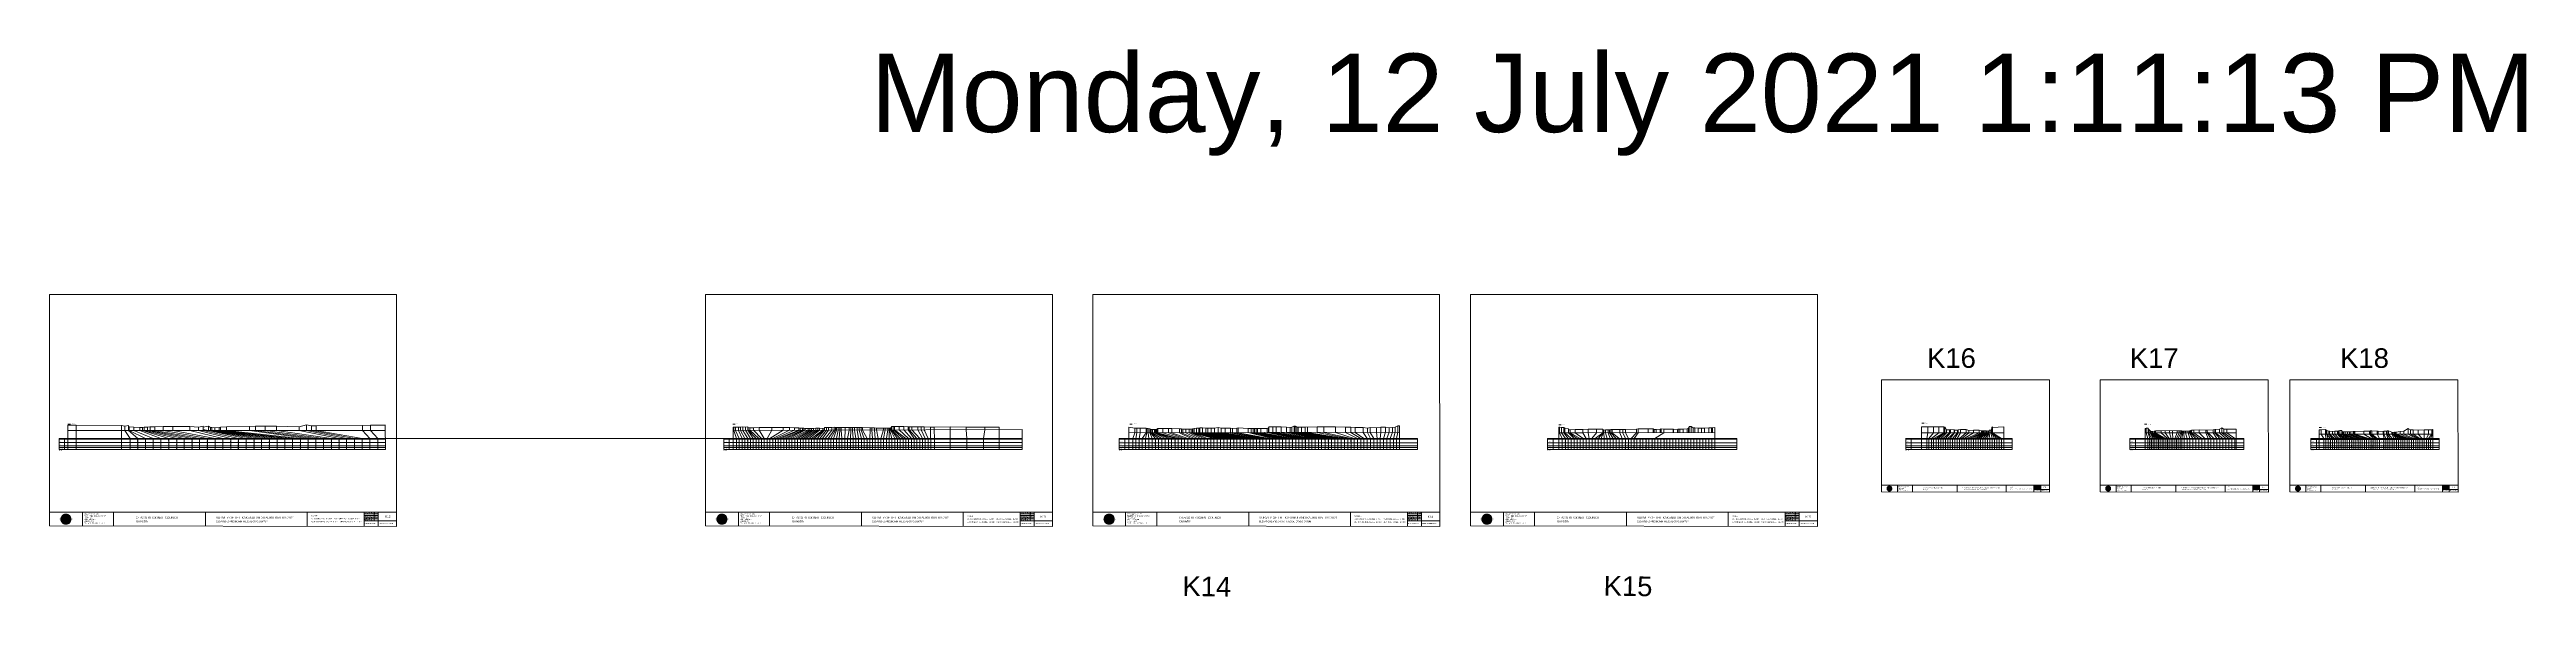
# Model space of a CAD drawing. Header units: millimetres. Extents: x -13804604 to 13046302109, y -19137686871 to 1424964600.
# Drawn here: x -3892638 to -739580, y -156312 to 541027 of the extents above; entities that cross this region are included whole.
import ezdxf

# ---------------------------------------------------------------- set-up
doc = ezdxf.new("R2010")
doc.units = ezdxf.units.MM
doc.header["$PDMODE"] = 35
doc.header["$PDSIZE"] = 20
doc.layers.get('0').update_dxf_attribs({"lineweight": 0})
doc.layers.add('geo', color=7, linetype='Continuous', lineweight=0)
doc.styles.get("Standard").update_dxf_attribs({"font": 'arial.ttf'})

# ---------------------------------------------------------------- blocks, each defined once
blk = doc.blocks.new('Geomatics_Circle_SPT')
at = {"layer": 'geo', "color": 2, "linetype": 'Continuous', "lineweight": 0}
for p, q in [((-25, 5), (-5, 25)), ((0, 25), (-25, 0)), ((-25, -5), (5, 25)), ((5, -25), (-25, 5)), ((-25, 0), (0, -25)), ((-10, 23), (-23, 10)), ((10, 23), (-23, -10)), ((-23, 10), (10, -23)), ((-21, 14), (-14, 21)), ((-21, -14), (14, 21)), ((14, -21), (-21, 14)), ((0, 0), (-18, 18)), ((0, 0), (-18, -18)), ((-14, 21), (21, -14)), ((21, 14), (-14, -21)), ((23, -10), (-10, 23)), ((-10, -23), (23, 10)), ((-5, 25), (25, -5)), ((25, 5), (-5, -25)), ((25, 0), (0, 25)), ((0, 0), (18, 18)), ((0, 0), (18, -18)), ((0, -25), (25, 0)), ((5, 25), (25, 5)), ((23, 10), (10, 23)), ((14, 21), (21, 14)), ((18, 18), (18, 18)), ((-5, -25), (-25, -5)), ((-23, -10), (-10, -23)), ((-14, -21), (-21, -14)), ((-18, -18), (-18, -18)), ((25, -5), (5, -25)), ((5, -25), (5, -25)), ((10, -23), (23, -10)), ((21, -14), (14, -21)), ((18, -18), (18, -18))]:
    blk.add_line(p, q, dxfattribs=at)
at = {"layer": 'geo', "color": 1, "linetype": 'Continuous', "lineweight": 0}
for p, q in [((5, 25), (-25, 5)), ((-5, 25), (-25, -5)), ((-25, 0), (10, 23)), ((-25, 0), (-10, 23)), ((14, 21), (-25, -5)), ((-14, 21), (-25, 5)), ((21, 14), (-25, 5)), ((-21, 14), (-25, -5)), ((-25, 0), (23, 10)), ((-25, 0), (-23, 10)), ((0, 0), (-25, 5)), ((-25, 5), (-21, -14)), ((-25, 5), (-5, -25)), ((-25, 5), (14, -21)), ((-25, 5), (-25, 5)), ((0, 0), (-25, -5)), ((-23, -10), (-25, 0)), ((-10, -23), (-25, 0)), ((10, -23), (-25, 0)), ((-23, 10), (0, 25)), ((-23, -10), (0, 25)), ((-23, 10), (18, 18)), ((-23, -10), (18, 18)), ((-23, 10), (-18, 18)), ((-23, -10), (-18, 18)), ((-18, -18), (-23, 10)), ((0, -25), (-23, 10)), ((-23, 10), (18, -18)), ((-23, 10), (25, 0)), ((-23, 9), (-23, 9)), ((-23, -10), (25, 0)), ((-5, 25), (-21, 14)), ((5, 25), (-21, -14)), ((14, 21), (-21, 14)), ((-14, 21), (-21, -14)), ((0, 0), (-21, 14)), ((-21, 14), (-14, -21)), ((-21, 14), (5, -25)), ((-21, 14), (-21, 14)), ((25, 5), (-21, 14)), ((0, 0), (-21, -14)), ((-18, 18), (10, 23)), ((-18, 18), (-10, 23)), ((-18, -18), (10, 23)), ((-18, -18), (-10, 23)), ((-10, -23), (-18, 18)), ((-18, 18), (10, -23)), ((-18, 18), (23, -10)), ((-18, 18), (-18, 18)), ((-18, 18), (23, 10)), ((-18, -18), (23, 10)), ((5, 25), (-14, 21)), ((-5, 25), (-14, -21)), ((0, 0), (-14, 21)), ((-14, 21), (-5, -25)), ((-14, 21), (-14, 21)), ((25, -5), (-14, 21)), ((21, 14), (-14, 21)), ((-14, -21), (25, 5)), ((0, 0), (-14, -21)), ((-10, 23), (0, 25)), ((-10, -23), (0, 25)), ((-10, 23), (0, -25)), ((-10, 23), (18, -18)), ((-10, 23), (-10, 23)), ((-10, 23), (25, 0)), ((-10, 23), (18, 18)), ((-10, -23), (18, 18)), ((25, 0), (-10, -23)), ((0, 0), (-5, 25)), ((-5, 25), (-5, 25)), ((21, -14), (-5, 25)), ((25, 5), (-5, 25)), ((14, 21), (-5, 25)), ((-5, -25), (21, 14)), ((0, 0), (-5, -25)), ((0, 0), (5, 25)), ((0, 25), (10, -23)), ((0, 25), (0, 25)), ((0, 25), (23, -10)), ((0, 25), (23, 10)), ((0, 25), (10, 23)), ((0, -25), (10, 23)), ((0, 0), (14, 21)), ((0, 0), (21, 14)), ((23, 10), (0, -25)), ((0, 0), (25, 5)), ((0, 0), (5, -25)), ((0, 0), (14, -21)), ((0, 0), (21, -14)), ((0, 0), (25, -5)), ((14, -21), (5, 25)), ((25, -5), (5, 25)), ((21, 14), (5, 25)), ((5, 25), (5, 25)), ((5, -25), (14, 21)), ((5, -25), (25, 5)), ((9, 23), (9, 23)), ((10, 23), (18, -18)), ((10, 23), (25, 0)), ((10, 23), (18, 18)), ((18, 18), (10, -23)), ((25, 0), (10, -23)), ((21, -14), (14, 21)), ((25, 5), (14, 21)), ((14, 21), (14, 21)), ((14, -21), (21, 14)), ((18, 18), (23, -10)), ((18, 18), (23, 10)), ((18, 18), (18, 18)), ((23, 10), (18, -18)), ((25, -5), (21, 14)), ((21, 14), (21, 14)), ((21, -14), (25, 5)), ((23, 10), (25, 0)), ((23, 10), (23, 10)), ((25, 0), (23, -10)), ((25, 5), (25, 5)), ((25, 0), (25, 0)), ((-25, 0), (-25, 0)), ((-25, 0), (23, -10)), ((-25, -5), (-25, -5)), ((-25, -5), (-14, -21)), ((-25, -5), (5, -25)), ((-25, -5), (21, -14)), ((-23, -10), (-23, -10)), ((-18, -18), (-23, -10)), ((0, -25), (-23, -10)), ((18, -18), (-23, -10)), ((-21, -14), (25, -5)), ((-21, -14), (-21, -14)), ((-21, -14), (-5, -25)), ((-21, -14), (14, -21)), ((23, -10), (-18, -18)), ((-18, -18), (-18, -18)), ((-10, -23), (-18, -18)), ((10, -23), (-18, -18)), ((-14, -21), (21, -14)), ((-14, -21), (-14, -21)), ((-14, -21), (5, -25)), ((18, -18), (-10, -23)), ((0, -25), (-10, -23)), ((-9, -23), (-9, -23)), ((-5, -25), (25, -5)), ((-5, -25), (14, -21)), ((-5, -25), (-5, -25)), ((23, -10), (0, -25)), ((10, -23), (0, -25)), ((0, -25), (0, -25)), ((5, -25), (21, -14)), ((5, -25), (5, -25)), ((18, -18), (10, -23)), ((10, -23), (10, -23)), ((14, -21), (25, -5)), ((14, -21), (14, -21)), ((23, -10), (18, -18)), ((18, -18), (18, -18)), ((21, -14), (21, -14)), ((23, -9), (23, -9)), ((25, -5), (25, -5))]:
    blk.add_line(p, q, dxfattribs=at)
at = {"layer": 'geo', "color": 114, "linetype": 'Continuous', "lineweight": 0}
for p, q in [((-25, 5), (14, 21)), ((18, 18), (-25, 0)), ((-25, -5), (21, 14)), ((-14, -21), (-25, 5)), ((10, 23), (-23, 10)), ((0, 0), (-23, 10)), ((-23, 10), (-10, -23)), ((0, 0), (-23, -10)), ((-21, 14), (5, 25)), ((-5, -25), (-21, 14)), ((25, 5), (-21, -14)), ((0, 25), (-18, 18)), ((-18, 18), (0, -25)), ((-14, 21), (-5, 25)), ((5, -25), (-14, 21)), ((0, 0), (-10, 23)), ((0, 0), (-10, -23)), ((-5, 25), (14, -21)), ((18, -18), (0, 25)), ((0, 0), (10, 23)), ((0, 0), (23, 10)), ((0, 0), (10, -23)), ((0, 0), (23, -10)), ((5, 25), (21, -14)), ((23, -10), (10, 23)), ((14, 21), (25, -5)), ((25, 0), (18, 18)), ((21, 14), (25, 5)), ((-25, 0), (-18, -18)), ((-21, -14), (-25, -5)), ((-18, -18), (25, 0)), ((25, -5), (-14, -21)), ((-10, -23), (23, -10)), ((21, -14), (-5, -25)), ((0, -25), (18, -18)), ((14, -21), (5, -25))]:
    blk.add_line(p, q, dxfattribs=at)
at = {"layer": 'geo', "color": 250, "linetype": 'Continuous', "lineweight": 0}
for p, q in [((25, 5), (-25, 5)), ((-25, 5), (-25, -5)), ((0, 0), (-25, 0)), ((-23, 10), (23, 10)), ((-23, 10), (-23, 10)), ((-23, -10), (-23, 10)), ((21, 14), (-21, 14)), ((-21, 14), (-21, -14)), ((-18, 18), (18, 18)), ((-18, -18), (-18, 18)), ((-14, 21), (-14, 21)), ((14, 21), (-14, 21)), ((-14, 21), (-14, -21)), ((-10, 23), (10, 23)), ((-10, -23), (-10, 23)), ((-5, 25), (5, 25)), ((-5, 25), (-5, -25)), ((0, 0), (0, 25)), ((0, 0), (0, -25)), ((0, 0), (25, 0)), ((5, 25), (5, -25)), ((10, -23), (10, 23)), ((14, 21), (14, -21)), ((18, -18), (18, 18)), ((21, 14), (21, 14)), ((21, -14), (21, 14)), ((23, 10), (23, -10)), ((25, 5), (25, 5)), ((25, -5), (25, 5)), ((-25, -5), (25, -5)), ((23, -10), (-23, -10)), ((-21, -14), (21, -14)), ((18, -18), (-18, -18)), ((-14, -21), (14, -21)), ((10, -23), (-10, -23)), ((-5, -25), (5, -25))]:
    blk.add_line(p, q, dxfattribs=at)
blk = doc.blocks.new('GeomaticsNZ TITLE BLOCK')
at = {"color": 7, "linetype": 'Continuous', "lineweight": 0}
for p, q in [((0, 95), (0, 1579)), ((0, 1579), (2363, 1579)), ((2363, 1579), (2364, 95)), ((2364, 95), (0, 95)), ((0, 95), (0, 0)), ((0, 0), (2364, -4)), ((16, 95), (2364, 95)), ((224, 95), (224, 0)), ((2364, 95), (383, 95)), ((436, 95), (436, -1)), ((1063, 95), (1063, -2)), ((1755, 95), (1755, -3)), ((2144, 95), (2144, -3)), ((2144, 82), (2239, 82)), ((2144, 71), (2239, 71)), ((2144, 60), (2239, 60)), ((2144, 49), (2239, 49)), ((2144, 35), (2364, 35)), ((2212, 95), (2212, 36)), ((2239, 95), (2239, -3)), ((2364, -4), (2364, 95))]:
    blk.add_line(p, q, dxfattribs=at)
at = {"color": 7, "linetype": 'Continuous', "lineweight": 0, "xscale": 1.36, "yscale": 1.36, "zscale": 1.36}
blk.add_blockref('Geomatics_Circle_SPT', (112, 46), dxfattribs=at)
at = {"color": 7, "linetype": 'Continuous', "lineweight": 0}
for s, p in [('PK&RR', (2213, 85)), ('ST', (2220, 64)), ('PK', (2220, 51))]:
    blk.add_text(s, height=5, dxfattribs=at).set_placement(p)
at = {"color": 7, "linetype": 'Continuous', "lineweight": 0, "attachment_point": 1}
for s, width, heights, insert, char_height in [('{\\C256;Geomatics N.Z. LTD                   }', 125.08, [15.8], (69, 50), 7), ('{\\C256;GEOMATICS N.Z. LTD                   \\PTELEPHONE:  M 021 023 6 00 55;\\PPO BOX 2177\\PSOUTH DUNEDIN\\PDUNEDIN 9044\\PEmail: geomaticsnz@gmail.com}', 3535.73, [94.7], (234, 83), 7), ('{\\C256;OTAGO REGIONAL COUNCIL\\PDunedin}', 3535.73, [0], (589, 64), 15), ('{\\C256;SURVEY OF THE KAKANUI AND KAURU RIVERS 2021}', 3535.73, [0], (1134, 64), 15), ('{\\C256;ELEVATIONS ARE SHOWN IN LOCAL OTAGO DATUM}', 3535.73, [0], (1134, 35), 10), ('{\\C256;Surveyed by:}', 3535.73, [0], (2145, 92), 7), ('{\\C256;Checked by:}', 3535.73, [0], (2145, 59), 7), ('{\\C256;Approved by:}', 3535.73, [0], (2145, 46), 7), ('{\\C256;JOB No 0032021}', 3535.73, [0], (2145, 21), 7), ('{\\C256;Drawn by:}', 3535.73, [0], (2146, 70), 7), ('{\\C256;Drawn:16-JUNE-2021}', 3535.73, [0], (2245, 21), 7)]:
    blk.add_mtext_dynamic_manual_height_columns(s, width=width, gutter_width=159, heights=heights, dxfattribs=dict(at, insert=insert, char_height=char_height))

msp = doc.modelspace()

# ---------------------------------------------------------------- linework, layer by layer
at = {"color": 1, "linetype": 'Continuous', "lineweight": 0}
for p, q in [((-3869137.877, 63495.095), (-3866065.704, 63495.095)), ((-3022913.771, 63495.095), (-3019841.599, 63495.095)), ((-2517611.801, 63495.095), (-2514539.628, 63495.095)), ((-1509241.611, 64633.766), (-1506169.439, 64633.766)), ((-1225993.886, 63229.79), (-1222921.714, 63229.79)), ((-1971346.786, 62675.782), (-1968274.613, 62675.782)), ((-1003366.695, 59216.721), (-1000294.523, 59216.721))]:
    msp.add_line(p, q, dxfattribs=at)
at = {"color": 7, "linetype": 'Continuous', "lineweight": 0}
for p, q in [((-3880525.565, 45000), (-3880525.565, 31248.305)), ((-3880525.565, 45000), (-2654666.53, 45000)), ((-3880525.565, 44076.552), (-3465117.918, 44076.552)), ((-3880525.565, 39973.87), (-3465117.918, 39973.87)), ((-3880525.565, 35906.671), (-3465117.918, 35906.671)), ((-3880525.565, 33759.229), (-3465117.918, 33759.229)), ((-3873512.416, 45000), (-3873512.416, 31248.305)), ((-3869137.877, 55505.696), (-3465117.918, 55505.696)), ((-3034301.46, 45000), (-3034301.46, 31248.305)), ((-3034301.46, 44076.552), (-2654664.162, 44076.552)), ((-3034301.46, 39973.87), (-2654653.642, 39973.87)), ((-3034301.46, 35906.671), (-2654643.213, 35906.671)), ((-3034301.46, 33759.229), (-2654637.706, 33759.229)), ((-3027288.311, 45000), (-3027288.311, 31248.305)), ((-3022332.111, 59575), (-3022332.111, 31248.305)), ((-3022332.111, 55505.696), (-2654695.979, 56484.428)), ((-3021424.061, 59605), (-3021417.068, 55508.132)), ((-3021417.068, 55508.132), (-3017993.189, 45000)), ((-3019544.651, 59395), (-3019538.025, 55513.134)), ((-3019538.025, 55513.134), (-3014728.324, 45000)), ((-3017993.189, 31248.305), (-3017993.189, 45000)), ((-3015761.089, 59715), (-3015753.934, 55523.208)), ((-3015753.934, 55523.208), (-3011141.258, 45000)), ((-3014728.324, 31248.305), (-3014728.324, 45000)), ((-3013089.176, 59776), (-3013081.929, 55530.322)), ((-3013081.929, 55530.322), (-3007583.572, 45000)), ((-3011141.258, 31248.305), (-3011141.258, 45000)), ((-3009935.512, 59826), (-3009928.194, 55538.718)), ((-3009928.194, 55538.718), (-3003849.478, 45000)), ((-3007583.572, 31248.305), (-3007583.572, 45000)), ((-3006738.965, 59716), (-3006731.85, 55547.227)), ((-3006731.85, 55547.227), (-3000174.208, 45000)), ((-3003849.478, 31248.305), (-3003849.478, 45000)), ((-3003760.874, 59956), (-3003753.362, 55555.157)), ((-3003753.362, 55555.157), (-2996960.238, 45000)), ((-3003208.774, 59156), (-3003202.63, 55556.623)), ((-3003202.63, 55556.623), (-2993285.488, 45000)), ((-3000990.872, 58576), (-3000985.728, 55562.525)), ((-3000985.728, 55562.525), (-2989839.578, 45000)), ((-3000174.208, 31248.305), (-3000174.208, 45000)), ((-2996960.238, 31248.305), (-2996960.238, 45000)), ((-2996676.146, 58756), (-2996670.715, 55574.012)), ((-2993285.488, 31248.305), (-2993285.488, 45000)), ((-2989839.578, 31248.305), (-2989839.578, 45000)), ((-2989184.72, 58977), (-2989178.946, 55593.957)), ((-2989178.946, 55593.957), (-2982817.198, 45000)), ((-2982817.198, 31248.305), (-2982817.198, 45000)), ((-2973120.745, 55636.708), (-2979136.338, 45000)), ((-2979136.338, 31248.305), (-2979136.338, 45000)), ((-2958853.586, 55674.69), (-2975638.191, 45000)), ((-2975638.191, 31248.305), (-2975638.191, 45000)), ((-2973126.839, 59207), (-2973120.745, 55636.708)), ((-2950484.553, 55696.971), (-2971983.439, 45000)), ((-2971983.439, 31248.305), (-2971983.439, 45000)), ((-2944361.812, 55713.271), (-2968511.4, 45000)), ((-2968511.4, 31248.305), (-2968511.4, 45000)), ((-2938900.082, 55727.811), (-2965141.626, 45000)), ((-2965141.626, 31248.305), (-2965141.626, 45000)), ((-2937041.797, 55732.758), (-2961674.614, 45000)), ((-2961674.614, 31248.305), (-2961674.614, 45000)), ((-2958859.463, 59118), (-2958853.586, 55674.69)), ((-2934009.045, 55740.832), (-2958106.809, 45000)), ((-2958106.809, 31248.305), (-2958106.809, 45000)), ((-2932335.692, 55745.287), (-2954514.37, 45000)), ((-2954514.37, 31248.305), (-2954514.37, 45000)), ((-2950490.376, 59108), (-2950484.553, 55696.971)), ((-2926713.54, 55760.255), (-2947597.938, 45000)), ((-2947597.938, 31248.305), (-2947597.938, 45000)), ((-2944366.755, 58609), (-2944361.812, 55713.271)), ((-2924968.138, 55764.901), (-2943756.704, 45000)), ((-2943756.704, 31248.305), (-2943756.704, 45000)), ((-2922589.178, 55771.235), (-2940473.812, 45000)), ((-2940473.812, 31248.305), (-2940473.812, 45000)), ((-2938905.137, 58689), (-2938900.082, 55727.811)), ((-2937046.144, 58279), (-2937041.797, 55732.758)), ((-2920093.823, 55777.878), (-2936879.488, 45000)), ((-2936879.488, 31248.305), (-2936879.488, 45000)), ((-2934013.241, 58199), (-2934009.045, 55740.832)), ((-2917050.923, 55785.979), (-2933284.666, 45000)), ((-2933284.666, 31248.305), (-2933284.666, 45000)), ((-2932339.727, 58109), (-2932335.692, 55745.287)), ((-2930684.709, 57979), (-2930680.904, 55749.693)), ((-2914746.114, 55792.115), (-2929810.308, 45000)), ((-2929810.308, 31248.305), (-2929810.308, 45000)), ((-2926717.329, 57980), (-2926713.54, 55760.255)), ((-2912344.073, 55798.509), (-2926225.929, 45000)), ((-2926225.929, 31248.305), (-2926225.929, 45000)), ((-2924971.851, 57940), (-2924968.138, 55764.901)), ((-2908277.511, 55809.336), (-2922738.875, 45000)), ((-2922738.875, 31248.305), (-2922738.875, 45000)), ((-2922592.846, 57920), (-2922589.178, 55771.235)), ((-2920097.684, 58040), (-2920093.823, 55777.878)), ((-2919280.226, 31248.305), (-2919280.226, 45000)), ((-2917054.907, 58120), (-2917050.923, 55785.979)), ((-2906274.556, 55814.668), (-2915663.65, 45000)), ((-2915663.65, 31248.305), (-2915663.65, 45000)), ((-2914750.173, 58170), (-2914746.114, 55792.115)), ((-2912348.053, 58130), (-2912344.073, 55798.509)), ((-2903680.261, 55821.574), (-2912125.962, 45000)), ((-2912125.962, 31248.305), (-2912125.962, 45000)), ((-2908654.66, 45000), (-2901229.403, 55828.099)), ((-2908654.66, 31248.305), (-2908654.66, 45000)), ((-2908281.011, 57860), (-2908277.511, 55809.336)), ((-2906309.908, 58421), (-2906306.986, 56709.025)), ((-2906280.421, 59251), (-2906274.556, 55814.668)), ((-2905088.263, 45000), (-2896806.037, 55839.875)), ((-2905088.263, 31248.305), (-2905088.263, 45000)), ((-2903686.114, 59251), (-2903680.261, 55821.574)), ((-2901540.934, 45000), (-2893911.849, 55847.58)), ((-2901540.934, 31248.305), (-2901540.934, 45000)), ((-2901235.382, 59331), (-2901229.403, 55828.099)), ((-2898041.01, 45000), (-2891936.335, 55852.84)), ((-2898041.01, 31248.305), (-2898041.01, 45000)), ((-2896812.013, 59341), (-2896806.037, 55839.875)), ((-2894475.719, 45000), (-2890930.738, 55855.517)), ((-2894475.719, 31248.305), (-2894475.719, 45000)), ((-2893917.931, 59411), (-2893911.849, 55847.58)), ((-2891942.221, 59301), (-2891936.335, 55852.84)), ((-2890936.67, 59331), (-2890930.738, 55855.517)), ((-2890871.016, 45000), (-2888702.348, 55861.449)), ((-2890871.016, 31248.305), (-2890871.016, 45000)), ((-2888708.287, 59341), (-2888702.348, 55861.449)), ((-2887390.636, 45000), (-2886432.784, 55867.491)), ((-2887390.636, 31248.305), (-2887390.636, 45000)), ((-2886438.662, 59311), (-2886432.784, 55867.491)), ((-2884737.785, 59262), (-2884731.998, 55872.019)), ((-2883863.91, 45000), (-2884731.998, 55872.019)), ((-2883863.91, 31248.305), (-2883863.91, 45000)), ((-2880353.219, 31248.305), (-2880353.219, 45000)), ((-2879991.492, 59242), (-2879985.761, 55884.655)), ((-2876738.658, 45000), (-2874926.871, 55898.123)), ((-2876738.658, 31248.305), (-2876738.658, 45000)), ((-2874932.664, 59292), (-2874926.871, 55898.123)), ((-2873205.476, 45000), (-2872535.918, 55904.488)), ((-2873205.476, 31248.305), (-2873205.476, 45000)), ((-2872541.7, 59292), (-2872535.918, 55904.488)), ((-2870388.399, 59302), (-2870382.61, 55910.221)), ((-2869786.173, 45000), (-2870382.61, 55910.221)), ((-2869786.173, 31248.305), (-2869786.173, 45000)), ((-2868057.311, 59292), (-2868051.549, 55916.426)), ((-2866262.633, 45000), (-2868051.549, 55916.426)), ((-2866262.633, 31248.305), (-2866262.633, 45000)), ((-2864384.972, 59142), (-2864379.483, 55926.202)), ((-2862655.699, 45000), (-2864379.483, 55926.202)), ((-2862655.699, 31248.305), (-2862655.699, 45000)), ((-2861809.446, 59133), (-2861803.984, 55933.059)), ((-2859101.934, 45000), (-2861803.984, 55933.059)), ((-2859468.13, 59133), (-2859462.678, 55939.292)), ((-2855608.554, 45000), (-2859462.678, 55939.292)), ((-2859101.934, 31248.305), (-2859101.934, 45000)), ((-2857632.715, 59193), (-2857627.169, 55944.178)), ((-2851970.269, 45000), (-2857627.169, 55944.178)), ((-2855608.554, 31248.305), (-2855608.554, 45000)), ((-2851970.269, 31248.305), (-2851970.269, 45000)), ((-2848525.182, 45000), (-2847879.8, 55970.128)), ((-2848525.182, 31248.305), (-2848525.182, 45000)), ((-2847884.721, 58853), (-2847879.8, 55970.128)), ((-2845730.48, 58733), (-2845725.774, 55975.863)), ((-2845013.429, 31248.305), (-2845013.429, 45000)), ((-2842459.461, 58534), (-2842455.11, 55984.57)), ((-2841474.939, 45000), (-2842455.11, 55984.57)), ((-2841474.939, 31248.305), (-2841474.939, 45000)), ((-2839880.268, 58434), (-2839876.099, 55991.436)), ((-2837904.144, 45000), (-2839876.099, 55991.436)), ((-2837904.144, 31248.305), (-2837904.144, 45000)), ((-2834432.755, 45000), (-2830874.481, 56015.4)), ((-2834432.755, 31248.305), (-2834432.755, 45000)), ((-2830878.387, 58304), (-2830874.481, 56015.4)), ((-2830849.329, 45000), (-2828827.524, 56020.85)), ((-2830849.329, 31248.305), (-2830849.329, 45000)), ((-2828831.285, 58224), (-2828827.524, 56020.85)), ((-2827392.392, 45000), (-2825374.965, 56030.041)), ((-2827392.392, 31248.305), (-2827392.392, 45000)), ((-2825378.676, 58204), (-2825374.965, 56030.041)), ((-2823987.883, 58224), (-2823984.144, 56033.744)), ((-2823808.966, 45000), (-2823984.144, 56033.744)), ((-2823808.966, 31248.305), (-2823808.966, 45000)), ((-2823239.808, 58284), (-2823235.971, 56035.736)), ((-2820288.784, 45000), (-2823235.971, 56035.736)), ((-2821944.479, 58474), (-2821940.323, 56039.185)), ((-2821940.323, 56039.185), (-2816705.358, 45000)), ((-2821086.405, 59215), (-2821080.988, 56041.473)), ((-2821080.988, 56041.473), (-2813228.097, 45000)), ((-2820837.107, 60425), (-2820829.625, 56042.142)), ((-2820829.625, 56042.142), (-2809696.237, 45000)), ((-2820288.784, 31248.305), (-2820288.784, 45000)), ((-2820288.784, 45000), (-2820288.784, 45000)), ((-2818918.219, 60435), (-2818910.73, 56047.251)), ((-2816940.524, 60415), (-2816933.077, 56052.515)), ((-2816933.077, 56052.515), (-2802567.431, 45000)), ((-2816705.358, 31248.305), (-2816705.358, 45000)), ((-2813228.097, 31248.305), (-2813228.097, 45000)), ((-2811266.446, 60375), (-2811259.094, 56067.621)), ((-2811259.094, 56067.621), (-2799068.136, 45000)), ((-2809696.237, 31248.305), (-2809696.237, 45000)), ((-2806066.727, 31248.305), (-2806066.727, 45000)), ((-2805163.911, 60495), (-2805156.381, 56083.868)), ((-2805156.381, 56083.868), (-2795516.17, 45000)), ((-2802567.431, 31248.305), (-2802567.431, 45000)), ((-2799762.388, 60156), (-2799755.462, 56098.246)), ((-2799755.462, 56098.246), (-2791973.433, 45000)), ((-2799068.136, 31248.305), (-2799068.136, 45000)), ((-2798397.459, 60166), (-2798390.522, 56101.88)), ((-2798390.522, 56101.88), (-2788388.252, 45000)), ((-2795516.17, 31248.305), (-2795516.17, 45000)), ((-2794853.681, 60116), (-2794846.846, 56111.314)), ((-2794846.846, 56111.314), (-2784909.15, 45000)), ((-2791973.433, 31248.305), (-2791973.433, 45000)), ((-2788388.252, 31248.305), (-2788388.252, 45000)), ((-2787357.889, 60046), (-2787351.207, 56131.269)), ((-2787351.207, 56131.269), (-2781345.18, 45000)), ((-2784909.15, 31248.305), (-2784909.15, 45000)), ((-2783279.197, 59906), (-2783272.773, 56142.127)), ((-2783272.773, 56142.127), (-2777847.488, 45000)), ((-2781345.18, 31248.305), (-2781345.18, 45000)), ((-2779162.837, 59846), (-2779156.534, 56153.085)), ((-2779156.534, 56153.085), (-2774374.886, 45000)), ((-2777847.488, 31248.305), (-2777847.488, 45000)), ((-2774374.886, 31248.305), (-2774374.886, 45000)), ((-2771403.324, 59657), (-2771397.379, 56173.742)), ((-2771397.379, 56173.742), (-2770774.167, 31248.305)), ((-2766703.23, 59647), (-2766697.323, 56186.255)), ((-2765897.304, 45000), (-2766697.323, 56186.255)), ((-2765897.304, 31248.305), (-2765897.304, 45000)), ((-2746259.193, 59798), (-2746253.121, 56240.682)), ((-2746253.121, 56240.682), (-2746253.121, 31248.305)), ((-2725804.308, 59669), (-2725798.549, 56295.137)), ((-2724844.13, 45000), (-2725798.549, 56295.137)), ((-2724844.13, 31248.305), (-2724844.13, 45173.66)), ((-2703647.424, 45000), (-2701989.645, 56358.521)), ((-2703647.424, 31248.305), (-2703647.424, 45173.66)), ((-2701995.297, 59670), (-2701989.645, 56358.521)), ((-2683618.19, 59611), (-2683612.722, 56407.445)), ((-2683612.722, 56407.445), (-2683612.722, 31248.305)), ((-2654695.979, 56484.428), (-2654631.268, 31248.305)), ((-2530867.895, 45000), (-2530867.895, 31248.305)), ((-2530867.895, 45000), (-2151232.965, 45000)), ((-2530867.895, 44076.552), (-2151230.597, 44076.552)), ((-2530867.895, 39669.381), (-2151220.077, 39669.381)), ((-2530867.895, 35602.182), (-2151209.648, 35602.182)), ((-2530867.895, 33454.74), (-2151204.142, 33454.74)), ((-2523854.746, 45000), (-2523854.746, 31248.305)), ((-2518898.546, 59420), (-2518898.546, 31120.56)), ((-2518898.546, 52162.302), (-2174272.519, 53079.776)), ((-2511217.244, 52182.751), (-2513784.341, 45000)), ((-2513784.341, 31248.305), (-2513784.341, 45000)), ((-2511217.244, 58190), (-2511217.244, 52182.751)), ((-2508613.799, 52189.682), (-2509897.126, 45000)), ((-2509897.126, 31248.305), (-2509897.126, 45000)), ((-2508613.799, 58320), (-2508613.799, 52189.682)), ((-2504433.652, 52200.811), (-2505743.984, 45000)), ((-2505743.984, 31248.305), (-2505743.984, 45000)), ((-2504433.652, 58401), (-2504433.652, 52200.811)), ((-2496571.307, 52221.742), (-2501649.734, 45000)), ((-2501649.734, 31248.305), (-2501649.734, 45000)), ((-2495620.257, 52224.274), (-2497467.146, 45000)), ((-2497467.146, 31248.305), (-2497467.146, 45000)), ((-2496571.307, 58361), (-2496571.307, 52221.742)), ((-2495620.257, 57771), (-2495620.257, 52224.274)), ((-2494266.726, 57701), (-2494266.726, 52227.877)), ((-2494266.726, 52227.877), (-2493166.772, 45000)), ((-2493166.772, 31248.305), (-2493166.772, 45000)), ((-2492041.508, 57271), (-2492041.508, 52233.801)), ((-2492041.508, 52233.801), (-2489118.708, 45000)), ((-2491302.457, 56641), (-2491302.457, 52235.769)), ((-2491302.457, 52235.769), (-2484921.702, 45000)), ((-2490398.926, 56551), (-2490398.926, 52238.174)), ((-2490398.926, 52238.174), (-2480848.101, 45000)), ((-2489118.708, 31248.305), (-2489118.708, 45000)), ((-2486015.741, 56461), (-2486015.741, 52249.843)), ((-2486015.741, 52249.843), (-2472436.372, 45000)), ((-2485332.027, 56641), (-2485332.027, 52251.664)), ((-2485332.027, 52251.664), (-2468395.516, 45000)), ((-2484921.702, 31248.305), (-2484921.702, 45000)), ((-2484496.111, 56721), (-2484496.111, 52253.889)), ((-2484496.111, 52253.889), (-2464290.026, 45000)), ((-2483276.597, 57201), (-2483276.597, 52257.136)), ((-2459930.76, 45000), (-2483276.597, 52257.136)), ((-2481996.986, 57901), (-2481996.986, 52260.542)), ((-2456009.644, 45000), (-2481996.986, 52260.542)), ((-2480848.101, 31248.305), (-2480848.101, 45000)), ((-2475445.568, 57782), (-2475445.568, 52277.984)), ((-2475445.568, 52277.984), (-2451788.812, 45000)), ((-2472436.372, 31248.305), (-2472436.372, 45000)), ((-2468395.516, 31248.305), (-2468395.516, 45000)), ((-2468336.466, 57682), (-2468336.466, 52296.91)), ((-2447763.351, 45000), (-2468336.466, 52296.91)), ((-2464290.026, 31248.305), (-2464290.026, 45000)), ((-2463811.581, 57762), (-2463811.581, 52308.956)), ((-2463811.581, 52308.956), (-2443447.216, 45000)), ((-2459930.76, 31248.305), (-2459930.76, 45000)), ((-2456009.644, 31248.305), (-2456009.644, 45000)), ((-2454332.748, 57502), (-2454332.748, 52334.191)), ((-2454332.748, 52334.191), (-2439212.7, 45000)), ((-2451788.812, 31248.305), (-2451788.812, 45000)), ((-2449793.593, 57133), (-2449793.593, 52346.275)), ((-2447763.351, 31248.305), (-2447763.351, 45000)), ((-2446029.328, 57023), (-2446029.328, 52356.297)), ((-2446029.328, 52356.297), (-2431154.448, 45000)), ((-2443447.216, 31248.305), (-2443447.216, 45000)), ((-2441814.369, 56963), (-2441814.369, 52367.518)), ((-2441814.369, 52367.518), (-2426933.494, 45000)), ((-2439423.703, 57013), (-2439423.703, 52373.882)), ((-2439423.703, 52373.882), (-2422802.833, 45000)), ((-2439212.7, 31248.305), (-2439212.7, 45000)), ((-2437821.44, 57103), (-2437821.44, 52378.148)), ((-2437821.44, 52378.148), (-2418653.967, 45000)), ((-2437367.032, 57253), (-2437367.032, 52379.358)), ((-2410344.094, 45000), (-2437367.032, 52379.358)), ((-2435669.131, 57813), (-2435669.131, 52383.878)), ((-2435669.131, 52383.878), (-2406249.102, 45000)), ((-2432686.66, 58113), (-2432686.66, 52391.818)), ((-2401938.583, 45000), (-2432686.66, 52391.818)), ((-2431154.448, 31248.305), (-2431154.448, 45000)), ((-2429544.217, 58513), (-2429544.217, 52400.184)), ((-2429544.217, 52400.184), (-2397998.326, 45000)), ((-2426933.494, 31248.305), (-2426933.494, 45000)), ((-2424982.796, 58583), (-2424982.796, 52470.184)), ((-2424982.796, 52470.184), (-2389468.707, 45000)), ((-2422802.833, 31248.305), (-2422802.833, 45000)), ((-2420499.479, 58354), (-2420499.479, 52424.263)), ((-2385250.93, 45000), (-2420499.479, 52424.263)), ((-2418653.967, 31248.305), (-2418653.967, 45000)), ((-2418005.983, 58274), (-2418005.983, 52430.901)), ((-2418005.983, 52430.901), (-2381245.263, 45000)), ((-2414408.693, 45000), (-2414408.693, 31248.305)), ((-2414043.736, 58284), (-2414043.736, 52441.45)), ((-2376911.411, 45000), (-2414043.736, 52441.45)), ((-2413883.202, 58224), (-2413883.202, 52441.877)), ((-2410344.094, 45000), (-2410344.094, 31248.305)), ((-2409666.595, 58174), (-2409666.595, 52453.102)), ((-2409666.595, 52453.102), (-2368690.899, 45000)), ((-2406249.102, 45000), (-2406249.102, 31248.305)), ((-2405121.437, 59314), (-2405121.437, 52465.203)), ((-2364380.996, 45000), (-2405121.437, 52465.203)), ((-2401938.583, 45000), (-2401938.583, 31248.305)), ((-2401337.573, 58194), (-2401337.573, 52475.276)), ((-2401337.573, 52475.276), (-2360340.047, 45000)), ((-2397998.326, 45000), (-2397998.326, 31248.305)), ((-2395943.585, 58304), (-2395943.585, 52489.636)), ((-2356198.396, 45000), (-2395943.585, 52489.636)), ((-2389468.707, 31248.305), (-2389468.707, 45000)), ((-2386888.515, 58065), (-2386888.515, 52513.743)), ((-2348105.897, 45000), (-2386888.515, 52513.743)), ((-2385250.93, 31248.305), (-2385250.93, 45000)), ((-2381245.263, 31248.305), (-2381245.263, 45000)), ((-2381114.377, 58465), (-2381114.377, 52529.115)), ((-2381114.377, 52529.115), (-2343893.007, 45000)), ((-2379375.595, 58555), (-2379375.595, 52533.744)), ((-2339740.476, 45000), (-2379375.595, 52533.744)), ((-2376911.411, 31248.305), (-2376911.411, 45000)), ((-2372761.201, 31248.305), (-2372761.201, 45000)), ((-2368690.899, 31248.305), (-2368690.899, 45000)), ((-2366622.347, 58066), (-2366622.347, 52567.696)), ((-2366622.347, 52567.696), (-2335649.892, 45000)), ((-2364380.996, 31248.305), (-2364380.996, 45000)), ((-2362977.193, 57916), (-2362977.193, 52577.4)), ((-2362977.193, 52577.4), (-2331391.916, 45000)), ((-2360418.793, 57846), (-2360418.793, 52584.212)), ((-2360418.793, 52584.212), (-2327238.774, 45000)), ((-2360340.047, 45000), (-2360340.047, 31248.305)), ((-2358691.127, 57826), (-2358691.127, 52588.811)), ((-2358691.127, 52588.811), (-2322914.819, 45000)), ((-2356501.196, 57826), (-2356501.196, 52594.641)), ((-2318752.513, 45000), (-2356501.196, 52594.641)), ((-2356198.396, 31248.305), (-2356198.396, 45000)), ((-2354983.754, 57806), (-2354983.754, 52598.681)), ((-2354983.754, 52598.681), (-2314711.413, 45000)), ((-2348105.897, 31248.305), (-2348105.897, 45000)), ((-2343893.007, 31248.305), (-2343893.007, 45000)), ((-2342561.152, 58066), (-2342561.152, 52631.753)), ((-2342561.152, 52631.753), (-2306344.159, 45000)), ((-2340944.4, 58687), (-2340944.4, 52636.057)), ((-2302179.775, 45000), (-2340944.4, 52636.057)), ((-2340295.726, 60117), (-2340295.726, 52637.784)), ((-2340295.726, 52637.784), (-2298068.786, 45000)), ((-2339740.476, 31248.305), (-2339740.476, 45000)), ((-2335649.892, 31248.305), (-2335649.892, 45000)), ((-2335306.79, 60087), (-2335306.79, 52651.065)), ((-2293744.221, 45000), (-2335306.79, 52651.065)), ((-2331391.916, 31248.305), (-2331391.916, 45000)), ((-2331077.393, 59947), (-2331077.393, 52662.325)), ((-2331077.393, 52662.325), (-2289633.232, 45000)), ((-2327238.774, 31248.305), (-2327238.774, 45000)), ((-2324654.207, 59807), (-2324654.207, 52679.425)), ((-2285761.356, 45000), (-2324654.207, 52679.425)), ((-2322914.819, 31248.305), (-2322914.819, 45000)), ((-2318752.513, 31248.305), (-2318752.513, 45000)), ((-2318137.77, 59527), (-2318137.77, 52696.773)), ((-2318137.77, 52696.773), (-2281662.219, 45000)), ((-2314711.413, 31248.305), (-2314711.413, 45000)), ((-2313182.396, 59338), (-2313164.751, 52710.013)), ((-2313164.751, 52710.013), (-2277476.209, 45000)), ((-2311091.982, 59458), (-2311074.032, 52715.579)), ((-2311074.032, 52715.579), (-2273292.643, 45000)), ((-2307106.205, 61038), (-2307106.205, 52726.142)), ((-2307106.205, 52726.142), (-2264578.51, 45000)), ((-2306344.159, 31248.305), (-2306344.159, 45000)), ((-2305069.94, 59788), (-2305051.154, 52731.613)), ((-2305051.154, 52731.613), (-2260703.702, 45000)), ((-2303228.142, 59748), (-2303209.476, 52736.516)), ((-2303209.476, 52736.516), (-2256664.679, 45000)), ((-2302179.775, 31248.305), (-2302179.775, 45000)), ((-2299110.259, 59628), (-2299110.259, 52747.429)), ((-2299110.259, 52747.429), (-2252530.231, 45000)), ((-2298068.786, 31248.305), (-2298068.786, 45000)), ((-2294431.375, 59528), (-2294431.375, 52759.885)), ((-2294431.375, 52759.885), (-2248364.015, 45000)), ((-2293744.221, 31248.305), (-2293744.221, 45000)), ((-2291095.93, 60108), (-2291076.391, 52768.817)), ((-2291076.391, 52768.817), (-2244134.141, 45000)), ((-2289633.232, 31248.305), (-2289633.232, 45000)), ((-2285761.356, 31248.305), (-2285761.356, 45000)), ((-2281662.219, 31248.305), (-2281662.219, 45000)), ((-2278883.999, 60139), (-2278864.464, 52801.328)), ((-2278864.464, 52801.328), (-2240031.583, 45000)), ((-2277476.209, 31248.305), (-2277476.209, 45000)), ((-2273292.643, 31248.305), (-2273292.643, 45000)), ((-2270510.333, 60009), (-2270491.204, 52823.62)), ((-2270491.204, 52823.62), (-2235738.174, 45000)), ((-2268903.809, 31248.305), (-2268903.809, 45000)), ((-2264578.51, 31248.305), (-2264578.51, 45000)), ((-2260703.702, 31248.305), (-2260703.702, 45000)), ((-2256664.679, 31248.305), (-2256664.679, 45000)), ((-2255646.486, 59830), (-2255627.939, 52863.189)), ((-2255627.939, 52863.189), (-2231730.919, 45000)), ((-2252530.231, 31248.305), (-2252530.231, 45000)), ((-2248364.015, 31248.305), (-2248364.015, 45000)), ((-2244134.141, 31248.305), (-2244134.141, 45000)), ((-2240031.583, 31248.305), (-2240031.583, 45000)), ((-2235738.174, 31248.305), (-2235738.174, 45000)), ((-2231730.919, 31248.305), (-2231730.919, 45000)), ((-2223517.86, 31248.305), (-2223517.86, 45000)), ((-2220367.14, 59231), (-2220356.404, 52957.09)), ((-2220356.404, 52957.09), (-2215131.79, 45000)), ((-2219375.837, 31248.305), (-2219375.837, 45000)), ((-2215131.79, 31248.305), (-2215131.79, 45000)), ((-2214880.22, 58441), (-2214870.861, 52971.694)), ((-2214870.861, 52971.694), (-2210952.378, 45000)), ((-2211454.255, 59041), (-2211443.885, 52980.817)), ((-2211443.885, 52980.817), (-2206742.298, 45000)), ((-2210952.378, 31248.305), (-2210952.378, 45000)), ((-2206742.298, 31248.305), (-2206742.298, 45000)), ((-2203570.218, 58562), (-2203560.704, 53001.804)), ((-2203560.704, 53001.804), (-2202790.881, 45000)), ((-2202790.881, 31248.305), (-2202790.881, 45000)), ((-2197846.152, 53017.017), (-2198631.629, 45000)), ((-2198631.629, 31248.305), (-2198631.629, 45000)), ((-2197857.095, 59412), (-2197846.152, 53017.017)), ((-2191868.682, 53032.931), (-2194472.378, 45000)), ((-2194472.378, 31248.305), (-2194472.378, 45000)), ((-2191879.7, 59472), (-2191868.682, 53032.931)), ((-2187179.65, 53045.414), (-2190263.642, 45000)), ((-2190263.642, 31248.305), (-2190263.642, 45000)), ((-2187189.723, 58932), (-2187179.65, 53045.414)), ((-2182974.041, 53056.61), (-2186137.991, 45000)), ((-2186137.991, 31248.305), (-2186137.991, 45000)), ((-2182984.54, 59192), (-2182974.041, 53056.61)), ((-2179801.591, 53065.056), (-2181916.304, 45000)), ((-2181916.304, 31248.305), (-2181916.304, 45000)), ((-2179812.471, 59423), (-2179801.591, 53065.056)), ((-2176191.624, 53074.667), (-2177868.484, 45000)), ((-2177868.484, 31248.305), (-2177868.484, 45000)), ((-2176205.755, 61333), (-2176191.624, 53074.667)), ((-2174286.647, 61336.284), (-2174269.945, 51575.311)), ((-2174286.647, 61223), (-2174286.647, 31120.56)), ((-2151232.965, 45000), (-2151197.703, 31248.305)), ((-1985595.165, 35602.182), (-1744935.027, 35602.182)), ((-1985595.165, 33454.74), (-1744935.027, 33454.74)), ((-1978582.016, 45000), (-1978582.016, 31248.305)), ((-1971511.427, 52167.931), (-1950498.746, 52223.871)), ((-1529832.987, 45000), (-1529832.987, 31248.305)), ((-1529832.987, 45000), (-1394063.772, 45000)), ((-1529832.987, 44076.552), (-1394063.772, 44076.552)), ((-1529832.987, 39458.613), (-1394063.772, 39458.613)), ((-1529832.987, 35602.182), (-1394063.772, 35602.182)), ((-1529832.987, 33627.919), (-1394063.772, 33627.919)), ((-1522819.838, 45000), (-1522819.838, 31248.305)), ((-1509577.674, 60071), (-1509577.674, 31248.305)), ((-1509577.674, 52184.361), (-1404900.465, 52463.036)), ((-1501631.151, 52205.516), (-1502710.329, 45000)), ((-1502710.329, 31248.305), (-1502710.329, 45000)), ((-1501631.151, 60121), (-1501631.151, 52205.516)), ((-1494346.641, 52224.91), (-1500147.654, 45000)), ((-1500147.654, 31248.305), (-1500147.654, 45000)), ((-1487585.836, 52242.908), (-1497091.993, 45000)), ((-1497091.993, 31248.305), (-1497091.993, 45000)), ((-1494346.641, 60151), (-1494346.641, 52224.91)), ((-1481280.785, 52259.694), (-1494218.869, 45000)), ((-1494218.869, 31248.305), (-1494218.869, 45000)), ((-1480951.45, 52260.571), (-1491142.229, 45000)), ((-1491142.229, 31248.305), (-1491142.229, 45000)), ((-1480052.221, 52262.965), (-1488205.488, 45000)), ((-1488205.488, 31248.305), (-1488205.488, 45000)), ((-1487585.836, 60052), (-1487585.836, 52242.908)), ((-1478013.235, 52268.393), (-1485255.985, 45000)), ((-1485255.985, 31248.305), (-1485255.985, 45000)), ((-1474186.482, 52278.581), (-1482255.627, 45000)), ((-1482255.627, 31248.305), (-1482255.627, 45000)), ((-1481280.785, 60112), (-1481280.785, 52259.694)), ((-1480951.45, 57042), (-1480951.45, 52260.571)), ((-1480052.221, 60092), (-1480052.221, 52262.965)), ((-1472667.527, 52282.624), (-1479231.484, 45000)), ((-1479231.484, 31248.305), (-1479231.484, 45000)), ((-1478013.235, 56282), (-1478013.235, 52268.393)), ((-1474186.482, 56072), (-1474186.482, 52278.581)), ((-1467482.827, 52296.427), (-1473328.418, 45000)), ((-1473328.418, 31248.305), (-1473328.418, 45000)), ((-1472667.527, 56522), (-1472667.527, 52282.624)), ((-1463986.983, 52305.734), (-1470318.198, 45000)), ((-1470318.198, 31248.305), (-1470318.198, 45000)), ((-1467482.827, 55583), (-1467482.827, 52296.427)), ((-1467307.978, 45000), (-1462835.228, 52308.8)), ((-1467307.978, 31248.305), (-1467307.978, 45000)), ((-1464380.906, 45000), (-1460017.61, 52316.301)), ((-1464380.906, 31248.305), (-1464380.906, 45000)), ((-1463986.983, 55883), (-1463986.983, 52305.734)), ((-1462835.228, 56353), (-1462835.228, 52308.8)), ((-1461408.489, 45000), (-1452762.842, 52335.615)), ((-1461408.489, 31248.305), (-1461408.489, 45000)), ((-1460017.61, 56513), (-1460017.61, 52316.301)), ((-1449255.19, 52344.953), (-1458330.398, 45000)), ((-1458330.398, 31248.305), (-1458330.398, 45000)), ((-1455490.726, 45000), (-1443464.04, 52360.371)), ((-1455490.726, 31248.305), (-1455490.726, 45000)), ((-1452762.842, 56583), (-1452762.842, 52335.615)), ((-1452580.38, 45000), (-1436294.882, 52379.457)), ((-1452580.38, 31248.305), (-1452580.38, 45000)), ((-1433458.224, 52387.009), (-1449409.763, 45000)), ((-1449409.763, 31248.305), (-1449409.763, 45000)), ((-1449255.19, 55453), (-1449255.19, 52344.953)), ((-1443464.04, 55844), (-1443464.04, 52360.371)), ((-1430561.26, 52394.721), (-1443273.981, 45000)), ((-1443273.981, 31248.305), (-1443273.981, 45000)), ((-1429123.378, 52398.549), (-1440404.241, 45000)), ((-1440404.241, 31248.305), (-1440404.241, 45000)), ((-1427422.975, 52403.076), (-1437607.981, 45000)), ((-1437607.981, 31248.305), (-1437607.981, 45000)), ((-1436294.882, 55744), (-1436294.882, 52379.457)), ((-1427059.023, 52404.045), (-1434589.833, 45000)), ((-1434589.833, 31248.305), (-1434589.833, 45000)), ((-1433458.224, 55044), (-1433458.224, 52387.009)), ((-1425133.979, 52409.17), (-1431683.064, 45000)), ((-1431683.064, 31248.305), (-1431683.064, 45000)), ((-1430561.26, 54904), (-1430561.26, 52394.721)), ((-1429123.378, 54904), (-1429123.378, 52398.549)), ((-1424162.799, 52411.755), (-1428579.642, 45000)), ((-1428579.642, 31248.305), (-1428579.642, 45000)), ((-1427422.975, 55014), (-1427422.975, 52403.076)), ((-1427059.023, 54604), (-1427059.023, 52404.045)), ((-1424040.672, 52412.08), (-1425782.124, 45000)), ((-1425782.124, 31248.305), (-1425782.124, 45000)), ((-1425133.979, 54695), (-1425133.979, 52409.17)), ((-1424162.799, 54375), (-1424162.799, 52411.755)), ((-1424040.672, 54865), (-1424040.672, 52412.08)), ((-1423409.881, 55935), (-1423409.881, 52413.76)), ((-1423409.881, 52413.76), (-1422613.054, 45000)), ((-1422613.054, 31248.305), (-1422613.054, 45000)), ((-1420054.071, 59145), (-1420054.071, 52422.693)), ((-1420054.071, 52422.693), (-1413723.552, 45000)), ((-1419744.765, 31248.305), (-1419744.765, 45000)), ((-1419303.101, 60075), (-1419303.101, 52424.693)), ((-1419303.101, 52424.693), (-1410888.328, 45000)), ((-1419213.011, 59105), (-1419213.011, 52424.933)), ((-1419213.011, 52424.933), (-1407880.429, 45000)), ((-1416810.828, 31248.305), (-1416810.828, 45000)), ((-1413723.552, 31248.305), (-1413723.552, 45000)), ((-1410888.328, 31248.305), (-1410888.328, 45000)), ((-1407880.429, 31248.305), (-1407880.429, 45000)), ((-1404900.465, 60085), (-1404900.465, 31248.305)), ((-1394063.772, 45000), (-1394063.772, 31248.305)), ((-1244407.966, 45000), (-1244407.966, 31248.305)), ((-1244407.966, 44076.552), (-1099249.793, 44076.552)), ((-1244407.966, 39805.14), (-1099249.793, 39805.14)), ((-1244407.966, 35602.182), (-1099249.793, 35602.182)), ((-1244407.966, 33593.469), (-1099249.793, 33593.469)), ((-1237394.816, 45000), (-1237394.816, 31248.305)), ((-1013999.52, 45000), (-850836.072, 45000)), ((-1013999.52, 45000), (-1013999.52, 31248.305)), ((-1013999.52, 43982.376), (-850836.072, 43982.376)), ((-1013999.52, 39745.785), (-850836.072, 39745.785)), ((-1013999.52, 35892.425), (-850836.072, 35892.425)), ((-1013999.52, 33595.271), (-850836.072, 33595.271)), ((-1006986.37, 45000), (-1006986.37, 31248.305)), ((-1003626.68, 56102), (-1003626.68, 31248.305)), ((-1003626.68, 50743.884), (-858809.461, 50743.884)), ((-1000749.292, 56062), (-1000749.292, 50743.884)), ((-995311.214, 56632), (-995311.214, 50743.884)), ((-994129.209, 55452), (-994129.209, 50743.884)), ((-993771.542, 55232), (-993771.542, 50743.884)), ((-991302.173, 54402), (-991302.173, 50743.884)), ((-990180.954, 54272), (-990180.954, 50743.884)), ((-986629.156, 54182), (-986629.156, 50743.884)), ((-983477.363, 54272), (-983477.363, 50743.884)), ((-979001.503, 55002), (-979001.503, 50743.884)), ((-979001.503, 49285.043), (-979001.503, 49113.884)), ((-977076.093, 55193), (-977076.093, 50743.884)), ((-974794.591, 55243), (-974794.591, 50743.884)), ((-974493.824, 54333), (-974493.824, 50743.884)), ((-973633.419, 54063), (-973633.419, 50743.884)), ((-972280.706, 53743), (-972280.706, 50743.884)), ((-970413.046, 53653), (-970413.046, 50743.884)), ((-967322.068, 53653), (-967322.068, 50743.884)), ((-965017.787, 53703), (-965017.787, 50743.884)), ((-960245.627, 53903), (-960245.627, 50743.884)), ((-958712.576, 54053), (-958712.576, 50743.884)), ((-958221.784, 54093), (-958221.784, 50743.884)), ((-946682.611, 54304), (-946682.611, 50743.884)), ((-939397.515, 54544), (-939397.515, 50743.884)), ((-938323.206, 54784), (-938323.206, 50743.884)), ((-936545.709, 54704), (-936545.709, 50743.884)), ((-929797.818, 54534), (-929797.818, 50743.884)), ((-850836.072, 45000), (-850836.072, 31248.305)), ((-3880525.565, 31248.305), (-3465117.918, 31248.305)), ((-3034301.46, 31248.305), (-2654631.268, 31248.305)), ((-3031120.296, 29878.784), (-3031120.296, 29878.784)), ((-2530867.895, 31248.305), (-2151197.703, 31248.305)), ((-2527686.731, 29878.784), (-2527686.731, 29878.784)), ((-1982414.001, 29878.784), (-1982414.001, 29878.784)), ((-1529832.987, 31248.305), (-1394063.772, 31248.305)), ((-1526651.824, 29878.784), (-1526651.824, 29878.784)), ((-1244407.966, 31248.305), (-1099249.793, 31248.305)), ((-1241226.802, 29878.784), (-1241226.802, 29878.784)), ((-1013999.52, 31248.305), (-850836.072, 31248.305)), ((-1010818.356, 29878.784), (-1010818.356, 29878.784))]:
    msp.add_line(p, q, dxfattribs=at)
at = {"color": 7, "lineweight": 0}
for p, q in [((-3869137.877, 62106), (-3869137.877, 31248.305)), ((-3858726.259, 62106), (-3858726.259, 31248.305)), ((-3800852.359, 61708), (-3800852.359, 31248.305)), ((-3796985.667, 60888), (-3796985.667, 55505.696)), ((-3796985.667, 55505.696), (-3789904.919, 45000)), ((-3792173.289, 61569), (-3792173.289, 55505.696)), ((-3792173.289, 55505.696), (-3780203.677, 45000)), ((-3791401.563, 60139), (-3791401.563, 55505.696)), ((-3791401.563, 55505.696), (-3770675.843, 45000)), ((-3789904.919, 45000), (-3789904.919, 31248.305)), ((-3785541.834, 59689), (-3785541.834, 55505.696)), ((-3785541.834, 55505.696), (-3760800.418, 45000)), ((-3780203.677, 45000), (-3780203.677, 31248.305)), ((-3777669.528, 59229), (-3777669.528, 55505.696)), ((-3777669.528, 55505.696), (-3750868.466, 45000)), ((-3774290.954, 58949), (-3774290.954, 55505.696)), ((-3774290.954, 55505.696), (-3740831.716, 45000)), ((-3772205.262, 59499), (-3772205.262, 55505.696)), ((-3772205.262, 55505.696), (-3730804.096, 45000)), ((-3770675.843, 45000), (-3770675.843, 31248.305)), ((-3768044.587, 59409), (-3768044.587, 55505.696)), ((-3768044.587, 55505.696), (-3721107.049, 45000)), ((-3764405.404, 59689), (-3764405.404, 55505.696)), ((-3764405.404, 55505.696), (-3711244.749, 45000)), ((-3760800.418, 45000), (-3760800.418, 31248.305)), ((-3758628.615, 60160), (-3758628.615, 55505.696)), ((-3758628.615, 55505.696), (-3701616.784, 45000)), ((-3750868.466, 45000), (-3750868.466, 31248.305)), ((-3748123.824, 60590), (-3748123.824, 55505.696)), ((-3748123.824, 55505.696), (-3691535.456, 45000)), ((-3740831.716, 45000), (-3740831.716, 31248.305)), ((-3735504.402, 60590), (-3735504.402, 55505.696)), ((-3735504.402, 55505.696), (-3681844.418, 45000)), ((-3730804.096, 45000), (-3730804.096, 31248.305)), ((-3721107.049, 45000), (-3721107.049, 31248.305)), ((-3714182.327, 60341), (-3714182.327, 55505.696)), ((-3714182.327, 55505.696), (-3671958.251, 45000)), ((-3711244.749, 45000), (-3711244.749, 31248.305)), ((-3702882.63, 59542), (-3702882.63, 55505.696)), ((-3702882.63, 55505.696), (-3662001.862, 45000)), ((-3701616.784, 45000), (-3701616.784, 31248.305)), ((-3697225.421, 60702), (-3697225.421, 55505.696)), ((-3697225.421, 55505.696), (-3652272.758, 45000)), ((-3697111.079, 59689), (-3697111.079, 56454.995)), ((-3697111.079, 56454.995), (-3642285.184, 45000)), ((-3691535.456, 45000), (-3691535.456, 31248.305)), ((-3690453.537, 60912), (-3690453.537, 55505.696)), ((-3690453.537, 55505.696), (-3632341.517, 45000)), ((-3687651.532, 59212), (-3687651.532, 55505.696)), ((-3687651.532, 55505.696), (-3622641.482, 45000)), ((-3686231.174, 58942), (-3686231.174, 55505.696)), ((-3686231.174, 55505.696), (-3612718.391, 45000)), ((-3682274.669, 58652), (-3682274.669, 55505.696)), ((-3682274.669, 55505.696), (-3603020.774, 45000)), ((-3681844.418, 45000), (-3681844.418, 31248.305)), ((-3676742.121, 58953), (-3676742.121, 55505.696)), ((-3676742.121, 55505.696), (-3593246.656, 45000)), ((-3675181.191, 59593), (-3675181.191, 55505.696)), ((-3675181.191, 55505.696), (-3583295.838, 45000)), ((-3671958.251, 45000), (-3671958.251, 31248.305)), ((-3667308.612, 60123), (-3667308.612, 55505.696)), ((-3667308.612, 55505.696), (-3573150.061, 45000)), ((-3662001.862, 45000), (-3662001.862, 31248.305)), ((-3652272.758, 45000), (-3652272.758, 31248.305)), ((-3642285.184, 45000), (-3642285.184, 31248.305)), ((-3637903.79, 60614), (-3637903.79, 55505.696)), ((-3637903.79, 55505.696), (-3563375.473, 45000)), ((-3632341.517, 45000), (-3632341.517, 31248.305)), ((-3630367.525, 60784), (-3630367.525, 55505.696)), ((-3630367.525, 55505.696), (-3553642.106, 45000)), ((-3622641.482, 45000), (-3622641.482, 31248.305)), ((-3618261.353, 60694), (-3618261.353, 55505.696)), ((-3618261.353, 55505.696), (-3543785.043, 45000)), ((-3612718.391, 31248.305), (-3612718.391, 45000)), ((-3603912.725, 60915), (-3603912.725, 55505.696)), ((-3603912.725, 55505.696), (-3533812.071, 45000)), ((-3603020.774, 31248.305), (-3603020.774, 45000)), ((-3593246.656, 31248.305), (-3593246.656, 45000)), ((-3583295.838, 31248.305), (-3583295.838, 45000)), ((-3574968.772, 60136), (-3574968.772, 55505.696)), ((-3574968.772, 55505.696), (-3523954.974, 45000)), ((-3573150.061, 31248.305), (-3573150.061, 45000)), ((-3565551.42, 62637), (-3565551.42, 55505.696)), ((-3565551.42, 55505.696), (-3514418.648, 45000)), ((-3563375.473, 31248.305), (-3563375.473, 45000)), ((-3559260.777, 61377), (-3559260.777, 55505.696)), ((-3559260.777, 55505.696), (-3504463.299, 45000)), ((-3553642.106, 31248.305), (-3553642.106, 45000)), ((-3553076.969, 61347), (-3553076.969, 55505.696)), ((-3553076.969, 55505.696), (-3494777.228, 45000)), ((-3543785.043, 31248.305), (-3543785.043, 45000)), ((-3533812.071, 31248.305), (-3533812.071, 45000)), ((-3523954.974, 31248.305), (-3523954.974, 45000)), ((-3514418.648, 31248.305), (-3514418.648, 45000)), ((-3504459.17, 31248.305), (-3504463.299, 45000)), ((-3494777.228, 31248.305), (-3494777.228, 45000)), ((-3494083.328, 61699), (-3494083.328, 55505.696)), ((-3494083.328, 55505.696), (-3484796.234, 45000)), ((-3484796.234, 31248.305), (-3484796.234, 45000)), ((-3484065.972, 62000), (-3484065.972, 55505.696)), ((-3484065.972, 55505.696), (-3474853.708, 45000)), ((-3474853.708, 31248.305), (-3474853.708, 45000)), ((-3465197.567, 62310), (-3465117.918, 31248.305)), ((-1971511.427, 59405), (-1971511.427, 35602.182)), ((-1968094.538, 58945), (-1968094.538, 52177.027)), ((-1965067.792, 59055), (-1965067.792, 52185.085)), ((-1963584.923, 58415), (-1963584.923, 52189.033)), ((-1962964.289, 31248.305), (-1962964.289, 45000)), ((-1959406.363, 45000), (-1959406.363, 31248.305)), ((-1959025.095, 57425), (-1959025.095, 52201.172)), ((-1959000.073, 56345), (-1959000.073, 52827.484)), ((-1956884.498, 56095), (-1956884.498, 52206.871)), ((-1955753.499, 45000), (-1955753.499, 31248.305)), ((-1951872.671, 45000), (-1951872.671, 31248.305)), ((-1950498.746, 56495), (-1950498.746, 52223.871)), ((-1948054.44, 45000), (-1948054.44, 31248.305)), ((-1944152.745, 45000), (-1944152.745, 31248.305)), ((-1940732.091, 56706), (-1940720.228, 52249.904)), ((-1940502.979, 45000), (-1940502.979, 31248.305)), ((-1934043.251, 56816), (-1934043.251, 52267.68)), ((-1923247.463, 57166), (-1923247.463, 52296.421)), ((-1915208.927, 56446), (-1915208.927, 52317.821)), ((-1915116.659, 56186), (-1915116.659, 52318.067)), ((-1915029.132, 56164.061), (-1915029.132, 52318.3)), ((-1913919.802, 55886), (-1913919.802, 52321.253)), ((-1912123.619, 56056), (-1912123.619, 52326.035)), ((-1908609.451, 56176), (-1908609.451, 52335.39)), ((-1906777.498, 56316), (-1906777.498, 52340.267)), ((-1905057.599, 56467), (-1905057.599, 52344.846)), ((-1903619.208, 56507), (-1903619.208, 52348.676)), ((-1898526.951, 45000), (-1898526.951, 31025.918)), ((-1893871.118, 56617), (-1893871.118, 52374.627)), ((-1890071.764, 56687), (-1890071.764, 52384.742)), ((-1886513.051, 56477), (-1886502.181, 52394.245)), ((-1872516.999, 57077), (-1872516.999, 52431.477)), ((-1870404.239, 57288), (-1870404.239, 52437.101)), ((-1857435.322, 57468), (-1857435.322, 52471.628)), ((-1851356.011, 57408), (-1851356.011, 52487.812)), ((-1849940.182, 56628), (-1849940.182, 52491.582)), ((-1847605.746, 56718), (-1847605.746, 52497.796)), ((-1842430.174, 56818), (-1842430.174, 52511.575)), ((-1841278.94, 57278), (-1841278.94, 52514.64)), ((-1825970.398, 57065.32), (-1825970.398, 52555.395)), ((-1825226.917, 56739), (-1825226.917, 52557.374)), ((-1820268.153, 56089), (-1820268.153, 52570.575)), ((-1820215.711, 56119), (-1820215.711, 52570.715)), ((-1819644.862, 57029), (-1819644.862, 52572.235)), ((-1817162.812, 56999), (-1817162.812, 52578.842)), ((-1813051.996, 57129), (-1813051.996, 52589.786)), ((-1808103.674, 57469), (-1808103.674, 52602.96)), ((-1806458.074, 58459), (-1806458.074, 52607.341)), ((-1805543.968, 60339), (-1805543.968, 52609.775)), ((-1802884.268, 60419), (-1802884.268, 52616.855)), ((-1800221.587, 58740), (-1800221.587, 52623.944)), ((-1798148.188, 58620), (-1798148.188, 52629.464)), ((-1793984.942, 58490), (-1793984.942, 52640.547)), ((-1789638.683, 58440), (-1789638.683, 52652.118)), ((-1786075.54, 58470), (-1786075.54, 52661.604)), ((-1780272.622, 58610), (-1780272.622, 52677.053)), ((-1777213.827, 58620), (-1777213.827, 52685.196)), ((-1775534.32, 58670), (-1775534.32, 52689.667)), ((-1772913.357, 59180), (-1772913.357, 31248.305)), ((-1744935.027, 45000), (-1744935.027, 31025.918)), ((-1244407.966, 45000), (-1099249.793, 45000)), ((-1225104.445, 57822.549), (-1225104.445, 31248.305)), ((-1221430.811, 31248.305), (-1221430.811, 45000)), ((-1219210.555, 31248.305), (-1219210.555, 45000)), ((-1216893.131, 31248.305), (-1216893.131, 45000)), ((-1214768.834, 31248.305), (-1214768.834, 45000)), ((-1212908.281, 45000), (-1212908.281, 44993.737)), ((-1212515.77, 31248.305), (-1212515.77, 45000)), ((-1210160.305, 31248.305), (-1210160.305, 45000)), ((-1207922.487, 31248.305), (-1207922.487, 45000)), ((-1205694.431, 31248.305), (-1205694.431, 45000)), ((-1201090.078, 31248.305), (-1201090.078, 45000)), ((-1198726.612, 31248.305), (-1198726.612, 45000)), ((-1196562.864, 31248.305), (-1196562.864, 45000)), ((-1194282.677, 31248.305), (-1194282.677, 45000)), ((-1192019.046, 31248.305), (-1192019.046, 45000)), ((-1189688.891, 31248.305), (-1189688.891, 45000)), ((-1187292.164, 31248.305), (-1187292.164, 45000)), ((-1185113.975, 31248.305), (-1185113.975, 45000)), ((-1182800.476, 31248.305), (-1182800.476, 45000)), ((-1178256.657, 31248.305), (-1178256.657, 45000)), ((-1175493.753, 31248.305), (-1175493.753, 45000)), ((-1171615.715, 31248.305), (-1171615.715, 45000)), ((-1167954, 31248.305), (-1167954, 45000)), ((-1164142.534, 31248.305), (-1164142.534, 45000)), ((-1160314.413, 31248.305), (-1160314.413, 45000)), ((-1156618.129, 31248.305), (-1156618.129, 45000)), ((-1152778.333, 31248.305), (-1152778.333, 45000)), ((-1141398.633, 31248.305), (-1141398.633, 45000)), ((-1137538.458, 31248.305), (-1137538.458, 45000)), ((-1133641.599, 31248.305), (-1133641.599, 45000)), ((-1129969.418, 31248.305), (-1129969.418, 45000)), ((-1126213.053, 31248.305), (-1126213.053, 45000)), ((-1122200.56, 31248.305), (-1122200.56, 45000)), ((-1114820.924, 31248.305), (-1114820.924, 45000)), ((-1111019.32, 31248.305), (-1111019.32, 45000)), ((-1109139.187, 57200), (-1109139.187, 31248.305)), ((-1099249.793, 45000), (-1099249.793, 31248.305)), ((-3877344.401, 29878.784), (-3877344.401, 29878.784))]:
    msp.add_line(p, q, dxfattribs=at)
at = {"lineweight": 0}
for p, q in [((-1968094.538, 52177.027), (-1962964.289, 45000)), ((-1965067.792, 52185.085), (-1959406.363, 45000)), ((-1963584.923, 52189.033), (-1955753.499, 45000)), ((-1959025.095, 52201.172), (-1951872.671, 45000)), ((-1959000.073, 52827.484), (-1948054.44, 45000)), ((-1944152.745, 45000), (-1956884.498, 52206.871)), ((-1950498.746, 52223.871), (-1940502.979, 45000)), ((-1934043.251, 52267.68), (-1932648.86, 45000)), ((-1932648.86, 45000), (-1932648.86, 31248.305)), ((-1923247.463, 52296.421), (-1929159.811, 45000)), ((-1929046.218, 45000), (-1929046.218, 31248.305)), ((-1915208.927, 52317.821), (-1925174.516, 45000)), ((-1925174.516, 45000), (-1925174.516, 31248.305)), ((-1915116.659, 52318.067), (-1921383.139, 45000)), ((-1921383.139, 45000), (-1921383.139, 31248.305)), ((-1915029.132, 52318.3), (-1917607.826, 45000)), ((-1917607.826, 45000), (-1917607.826, 31248.305)), ((-1913919.802, 52321.253), (-1913720.164, 45000)), ((-1913720.164, 45000), (-1913720.164, 31248.305)), ((-1912123.619, 52326.035), (-1909816.334, 45000)), ((-1909816.334, 45000), (-1909816.334, 31248.305)), ((-1908609.451, 52335.39), (-1906175.135, 45000)), ((-1906777.498, 52340.267), (-1902326.236, 45000)), ((-1906175.135, 45000), (-1906175.135, 31248.305)), ((-1902326.236, 45000), (-1902326.236, 31248.305)), ((-1894739.439, 45000), (-1894739.439, 31248.305)), ((-1890879.968, 45000), (-1890879.968, 31248.305)), ((-1886469.217, 45000), (-1886469.217, 31248.305)), ((-1882471.901, 45000), (-1882471.901, 31248.305)), ((-1879356.796, 45000), (-1879356.796, 31248.305)), ((-1875589.049, 45000), (-1875589.049, 31248.305)), ((-1871911.783, 45000), (-1871911.783, 31248.305)), ((-1867940.481, 45000), (-1867940.481, 31248.305)), ((-1864231.292, 45000), (-1864231.292, 31248.305)), ((-1860048.039, 45000), (-1860048.039, 31248.305)), ((-1856785.554, 45000), (-1856785.554, 31248.305)), ((-1852736.519, 45000), (-1852736.519, 31248.305)), ((-1845235.331, 45000), (-1845235.331, 31248.305)), ((-1841386.432, 45000), (-1841386.432, 31248.305)), ((-1837467.573, 45000), (-1837467.573, 31248.305)), ((-1833801.086, 45000), (-1833801.086, 31248.305)), ((-1829920.161, 45000), (-1829920.161, 31248.305)), ((-1826187.756, 45000), (-1826187.756, 31248.305)), ((-1822335.644, 45000), (-1822335.644, 31248.305)), ((-1818505.193, 45000), (-1818505.193, 31248.305)), ((-1814739.208, 45000), (-1814739.208, 31248.305)), ((-1810905.958, 45000), (-1810905.958, 31248.305)), ((-1807079.549, 45000), (-1807079.549, 31248.305)), ((-1803296.36, 45000), (-1803296.36, 31248.305)), ((-1799556.389, 45000), (-1799556.389, 31248.305)), ((-1795708.319, 45000), (-1795708.319, 31248.305)), ((-1791982.341, 45000), (-1791982.341, 31248.305)), ((-1788076.852, 45000), (-1788076.852, 31248.305)), ((-1784149.701, 45000), (-1784149.701, 31248.305)), ((-1780480.001, 45000), (-1780480.001, 31248.305)), ((-1776756.199, 45000), (-1776756.199, 31248.305)), ((-1223827.481, 58177), (-1223827.481, 52181.351)), ((-1221333.2, 58097), (-1221333.2, 52181.351)), ((-1220121.288, 56447), (-1220121.288, 52181.351)), ((-1218465.418, 55077), (-1218465.418, 52181.351)), ((-1218195.993, 54227), (-1218195.993, 52181.351)), ((-1217966.821, 54247), (-1217966.821, 52181.351)), ((-1217572.746, 54147), (-1217572.746, 52181.351)), ((-1216123.343, 54137), (-1216123.343, 52181.351)), ((-1212908.281, 54687), (-1212908.281, 52181.351)), ((-1211796.813, 54837), (-1211796.813, 52181.351)), ((-1204429.522, 55047), (-1204429.522, 52181.351)), ((-1199646.549, 55017), (-1199646.549, 52181.351)), ((-1193899.504, 55238), (-1193899.504, 52181.351)), ((-1190075.807, 55268), (-1190075.807, 52181.351)), ((-1184314.169, 55068), (-1184314.169, 52181.351)), ((-1181691.307, 54958), (-1181691.307, 52181.351)), ((-1179357.122, 54828), (-1179357.122, 52181.351)), ((-1176976.667, 54588), (-1176976.667, 52181.351)), ((-1175608.557, 54538), (-1175608.557, 52181.351)), ((-1173722.84, 54608), (-1173722.84, 52181.351)), ((-1170408.216, 54678), (-1170408.216, 52181.351)), ((-1168587.716, 54868), (-1168587.716, 52181.351)), ((-1167367.107, 55198), (-1167367.107, 52181.351)), ((-1166020.236, 55698), (-1166020.236, 52181.351)), ((-1163002.637, 55958), (-1163002.637, 52181.351)), ((-1156145.073, 56118), (-1156145.073, 52181.351)), ((-1146205.868, 55679), (-1146205.868, 52181.351)), ((-1146106.38, 55689), (-1146106.38, 53539.996)), ((-1138240.714, 56209), (-1138240.714, 52181.351)), ((-1136290.735, 56449), (-1136290.735, 52181.351)), ((-1135259.549, 56759), (-1135259.549, 52181.351)), ((-1130513.667, 57089), (-1130513.667, 52181.351)), ((-1124943.391, 57159), (-1124943.391, 52181.351)), ((-1120961.906, 56989), (-1120961.906, 52181.351)), ((-995311.214, 50743.884), (-994820.567, 45000)), ((-994129.209, 50743.884), (-991931.601, 45000)), ((-993771.542, 50743.884), (-989189.531, 45000)), ((-991302.173, 50743.884), (-986447.461, 45000)), ((-990180.954, 50743.884), (-983999.181, 45000)), ((-986629.156, 50743.884), (-981061.248, 45000)), ((-983477.363, 50743.884), (-978417.112, 45000)), ((-979001.503, 50743.884), (-972932.972, 45000)), ((-977076.093, 50743.884), (-970190.901, 45000)), ((-974794.591, 50743.884), (-967646.115, 45000)), ((-974493.824, 50743.884), (-964810.504, 45000)), ((-973633.419, 50743.884), (-962048.457, 45000)), ((-972280.706, 50743.884), (-959354.259, 45000)), ((-970413.046, 50743.884), (-956777.42, 45000)), ((-967322.068, 50743.884), (-953959.224, 45000)), ((-965017.787, 50743.884), (-951182.313, 45000)), ((-960245.627, 50743.884), (-945805.738, 45000)), ((-958712.576, 50743.884), (-943294.698, 45000)), ((-958221.784, 50743.884), (-940401.006, 45000)), ((-946682.611, 50743.884), (-937436.134, 45000)), ((-939397.515, 50743.884), (-934894.813, 45000)), ((-938323.206, 50743.884), (-931968.45, 45000)), ((-936545.709, 50743.884), (-929581.154, 45000)), ((-929797.818, 50743.884), (-926847.312, 45000)), ((-921140.694, 54594), (-921140.694, 50743.884)), ((-921140.694, 50743.884), (-918664.711, 45000)), ((-917908.027, 54594), (-917908.027, 50743.884)), ((-917908.027, 50743.884), (-915946.994, 45000)), ((-916906.998, 54715), (-916906.998, 50743.884)), ((-916846.052, 50743.884), (-913291.995, 45000)), ((-915279.27, 54805), (-915279.27, 50743.884)), ((-915279.27, 50743.884), (-910602.531, 45000)), ((-910867.121, 53195), (-910867.121, 50743.884)), ((-910867.121, 50743.884), (-907799.34, 45000)), ((-909710.311, 52905), (-909710.311, 50743.884)), ((-909710.311, 50743.884), (-905120.34, 45000)), ((-908137.152, 53005), (-908137.152, 50743.884)), ((-908137.152, 50743.884), (-902370.38, 45000)), ((-907453.756, 52965), (-907453.756, 50743.884)), ((-907453.756, 50743.884), (-899673.638, 45000)), ((-906371.263, 52465), (-906371.263, 50743.884)), ((-906371.263, 50743.884), (-896976.902, 45000)), ((-906112.103, 53135), (-906112.103, 50743.884)), ((-906112.103, 50743.884), (-894275.291, 45000)), ((-905859.388, 53345), (-905859.388, 50743.884)), ((-905859.388, 50743.884), (-891465.406, 45000)), ((-905243.025, 53206), (-905243.025, 50743.884)), ((-905243.025, 50743.884), (-888798.071, 45000)), ((-900206.139, 54205), (-900206.139, 50743.884)), ((-900206.139, 50743.884), (-885993.24, 45000)), ((-895653.6, 54465), (-895653.6, 50743.884)), ((-895653.6, 50743.884), (-883385.163, 45000)), ((-890009.952, 57945), (-890009.952, 52591.629)), ((-887211.037, 56176), (-887211.037, 50743.884)), ((-887211.037, 50743.884), (-877842.59, 45000)), ((-883869.241, 56116), (-883869.241, 50743.884)), ((-883869.241, 50743.884), (-875187.895, 45000)), ((-877441.3, 55936), (-877441.3, 50743.884)), ((-877441.3, 50743.884), (-872437.293, 45000)), ((-869786.355, 55966), (-869786.355, 50743.884)), ((-869786.355, 50743.884), (-869786.355, 45000)), ((-864127.77, 50743.884), (-867011.888, 45000)), ((-860011.258, 50743.884), (-864304.069, 45000)), ((-864127.77, 56006), (-864127.77, 50743.884)), ((-860011.258, 56166), (-860011.258, 50743.884))]:
    msp.add_line(p, q, dxfattribs=at)
at = {"linetype": 'Continuous', "lineweight": 0}
for p, q in [((-1225283.4, 52181.351), (-1109139.187, 52181.351)), ((-1000749.292, 50743.884), (-997374.165, 45000)), ((-997374.165, 45000), (-997374.165, 31248.305)), ((-994820.567, 31248.305), (-994820.567, 45000)), ((-991931.601, 31248.305), (-991931.601, 45000)), ((-989189.531, 31248.305), (-989189.531, 45000)), ((-986447.461, 31248.305), (-986447.461, 45000)), ((-983999.181, 31248.305), (-983999.181, 45000)), ((-981061.248, 31248.305), (-981061.248, 45000)), ((-978417.112, 31248.305), (-978417.112, 45000)), ((-972932.972, 31248.305), (-972932.972, 45000)), ((-970190.901, 31248.305), (-970190.901, 45000)), ((-967646.115, 31248.305), (-967646.115, 45000)), ((-964810.504, 31248.305), (-964810.504, 45000)), ((-962048.457, 31248.305), (-962048.457, 45000)), ((-959354.259, 31248.305), (-959354.259, 45000)), ((-956777.42, 31248.305), (-956777.42, 45000)), ((-953959.224, 31248.305), (-953959.224, 45000)), ((-951182.313, 31248.305), (-951182.313, 45000)), ((-945805.738, 31248.305), (-945805.738, 45000)), ((-943294.698, 31248.305), (-943294.698, 45000)), ((-940401.006, 31248.305), (-940401.006, 45000)), ((-937436.134, 31248.305), (-937436.134, 45000)), ((-934894.813, 31248.305), (-934894.813, 45000)), ((-931968.45, 31248.305), (-931968.45, 45000)), ((-929581.154, 31248.305), (-929581.154, 45000)), ((-926847.312, 31248.305), (-926847.312, 45000)), ((-918664.711, 31248.305), (-918664.711, 45000)), ((-915946.994, 31248.305), (-915946.994, 45000)), ((-913291.995, 31248.305), (-913291.995, 45000)), ((-910602.531, 31248.305), (-910602.531, 45000)), ((-907799.34, 31248.305), (-907799.34, 45000)), ((-905120.34, 31248.305), (-905120.34, 45000)), ((-902370.38, 31248.305), (-902370.38, 45000)), ((-899673.638, 31248.305), (-899673.638, 45000)), ((-896976.902, 31248.305), (-896976.902, 45000)), ((-894275.291, 31248.305), (-894275.291, 45000)), ((-891465.406, 31248.305), (-891465.406, 45000)), ((-888798.071, 31248.305), (-888798.071, 45000)), ((-885993.24, 31248.305), (-885993.24, 45000)), ((-883385.163, 31248.305), (-883385.163, 45000)), ((-877842.59, 31248.305), (-877842.59, 45000)), ((-875187.895, 31248.305), (-875187.895, 45000)), ((-872437.293, 31248.305), (-872437.293, 45000)), ((-869764.25, 31248.305), (-869764.25, 45000)), ((-867011.888, 31248.305), (-867011.888, 45000)), ((-864304.069, 31248.305), (-864304.069, 45000)), ((-861740.667, 31248.305), (-861740.667, 45000)), ((-858959.701, 31248.305), (-858959.701, 45000)), ((-858809.461, 56596), (-858809.461, 45000))]:
    msp.add_line(p, q, dxfattribs=at)
for p, q in [((-1223827.481, 52181.351), (-1221430.811, 45000)), ((-1221333.2, 52181.351), (-1219210.555, 45000)), ((-1220121.288, 52181.351), (-1216893.131, 45000)), ((-1218465.418, 52181.351), (-1214768.834, 45000)), ((-1218195.993, 52181.351), (-1212515.77, 45000)), ((-1217966.821, 52181.351), (-1210160.305, 45000)), ((-1217572.746, 52181.351), (-1207922.487, 45000)), ((-1216123.343, 52181.351), (-1205694.431, 45000)), ((-1212908.281, 52181.351), (-1201090.078, 45000)), ((-1211796.813, 52181.351), (-1198726.612, 45000)), ((-1204429.522, 52181.351), (-1196562.864, 45000)), ((-1199646.549, 52181.351), (-1194282.677, 45000)), ((-1193899.504, 52181.351), (-1192019.046, 45000)), ((-1190075.807, 52181.351), (-1189688.891, 45000)), ((-1184314.169, 52181.351), (-1187292.164, 45000)), ((-1181691.307, 52181.351), (-1185113.975, 45000)), ((-1179357.122, 52181.351), (-1182800.476, 45000)), ((-1176976.667, 52181.351), (-1178256.657, 45000)), ((-1175608.557, 52181.351), (-1175493.753, 45000)), ((-1173722.84, 52181.351), (-1171615.715, 45000)), ((-1170408.216, 52181.351), (-1167954, 45000)), ((-1168587.716, 52181.351), (-1164142.534, 45000)), ((-1167367.107, 52181.351), (-1160314.413, 45000)), ((-1166083.315, 52181.351), (-1156618.129, 45000)), ((-1163002.637, 52181.351), (-1152778.333, 45000)), ((-1156145.073, 52181.351), (-1149001.034, 45000)), ((-1149001.034, 45000), (-1149001.034, 31248.305)), ((-1146205.868, 52181.351), (-1141398.633, 45000)), ((-1146106.38, 53539.996), (-1137538.458, 45000)), ((-1138240.714, 52181.351), (-1133641.599, 45000)), ((-1136290.735, 52181.351), (-1129969.418, 45000)), ((-1135259.549, 52181.351), (-1126213.053, 45000)), ((-1130513.667, 52181.351), (-1122200.56, 45000)), ((-1124943.391, 52181.351), (-1114820.924, 45000)), ((-1120961.906, 52181.351), (-1111019.32, 45000))]:
    msp.add_line(p, q)
at = {"color": 1, "lineweight": 0}
for points in [[(-3869137.877, 62106), (-3858726.259, 62106), (-3800852.359, 61708), (-3796985.667, 60888), (-3792173.289, 61569), (-3791401.563, 60139), (-3785541.834, 59689), (-3777669.528, 59229), (-3774290.954, 58949), (-3772205.262, 59499), (-3768044.587, 59409), (-3764523.551, 60209), (-3758628.615, 60209), (-3748123.824, 60590), (-3735504.402, 60590), (-3714182.327, 60341), (-3702882.63, 59542), (-3697225.421, 60702), (-3697111.079, 59712), (-3690453.537, 60912), (-3687651.532, 59212), (-3686231.174, 58942), (-3682274.669, 58652), (-3676742.121, 58953), (-3675181.191, 59593), (-3667308.612, 60123), (-3637903.79, 60614)], [(-3637903.79, 60614), (-3630367.525, 60784), (-3618261.353, 60694), (-3603912.725, 60915), (-3574968.772, 60136), (-3565551.42, 62637), (-3559260.777, 61377), (-3553076.969, 61347), (-3494083.328, 61699), (-3484065.972, 62000), (-3465197.567, 62310)], [(-1971511.427, 59405), (-1970423.889, 59775), (-1968094.538, 58945), (-1965067.792, 59055), (-1963584.923, 58415), (-1959025.095, 57425), (-1959000.073, 56345), (-1956884.498, 56095), (-1950498.746, 56495), (-1940732.091, 56706), (-1934043.251, 56816), (-1923247.463, 57166), (-1915257.616, 57196), (-1915208.927, 56446), (-1915116.659, 56186), (-1913919.802, 55886), (-1912123.619, 56056), (-1908609.451, 56176), (-1906777.498, 56316), (-1905057.599, 56467), (-1903619.208, 56507), (-1893871.118, 56617), (-1890071.764, 56687), (-1886513.051, 56477), (-1872516.999, 57077), (-1870404.239, 57288), (-1857435.322, 57468), (-1851356.011, 57468), (-1849940.182, 56628), (-1847605.746, 56718), (-1842430.174, 56818), (-1841278.94, 57278), (-1837875.16, 57218), (-1825978.782, 57069), (-1825226.917, 56739), (-1820268.153, 56089), (-1820215.711, 56119), (-1819644.862, 57029), (-1817162.812, 56999), (-1813051.996, 57129), (-1808103.674, 57469), (-1806458.074, 58459), (-1805543.968, 60339), (-1802884.268, 60419), (-1800221.587, 58740), (-1798148.188, 58620), (-1793984.942, 58490), (-1789638.683, 58440), (-1786075.54, 58470), (-1780272.622, 58610), (-1777213.827, 58620), (-1775534.32, 58670), (-1772913.357, 59180)], [(-1225104.445, 57822.549), (-1223827.481, 58177), (-1221333.2, 58097), (-1220121.288, 56447), (-1218465.418, 55077), (-1218195.993, 54227), (-1217966.821, 54247), (-1217572.746, 54147), (-1216123.343, 54137), (-1215565.309, 54227), (-1212908.281, 54687), (-1211796.813, 54837), (-1204429.522, 55047), (-1193899.504, 55238), (-1184314.169, 55068), (-1181691.307, 54958), (-1179357.122, 54828), (-1178493.705, 54670.971), (-1176976.667, 54588), (-1175608.557, 54538), (-1173722.84, 54608), (-1170408.216, 54678), (-1168587.716, 54868), (-1167367.107, 55198), (-1166020.236, 55698), (-1163002.637, 55958), (-1156145.073, 56118), (-1147815.686, 55919), (-1146205.868, 55679), (-1146106.38, 55689), (-1138240.714, 56209), (-1136290.735, 56449), (-1135259.549, 56759), (-1130513.667, 57089), (-1127403.031, 58729), (-1124943.391, 57159), (-1120961.906, 57159), (-1109139.187, 57200)]]:
    msp.add_lwpolyline(points, dxfattribs=at)
at = {"color": 1}
msp.add_lwpolyline([(-3022332.111, 59575), (-3021424.061, 59605), (-3019544.651, 59395), (-3015761.089, 59715), (-3013089.176, 59776), (-3009935.512, 59826), (-3006738.965, 59716), (-3003760.874, 59956), (-3003208.774, 59156), (-3000990.872, 58576), (-2996676.146, 58756), (-2989184.72, 58977), (-2973126.839, 59207), (-2958859.463, 59118), (-2950490.376, 59108), (-2944366.755, 58609), (-2938905.137, 58689), (-2937046.144, 58279), (-2934013.241, 58199), (-2932339.727, 58109), (-2930684.709, 57979), (-2926717.329, 57980), (-2924971.851, 57940), (-2922592.846, 57920), (-2920097.684, 58040), (-2917054.907, 58120), (-2914750.173, 58170), (-2912348.053, 58130), (-2908281.011, 57860), (-2906309.908, 58421), (-2906280.421, 59251), (-2903686.114, 59251), (-2901235.382, 59331), (-2896812.013, 59341), (-2893917.931, 59411), (-2891942.221, 59301), (-2890936.67, 59331), (-2888708.287, 59341), (-2886438.662, 59311), (-2884737.785, 59262), (-2879991.492, 59242), (-2874932.664, 59292), (-2872541.7, 59292), (-2870388.399, 59302), (-2868057.311, 59292), (-2864384.972, 59142), (-2861809.446, 59133), (-2859468.13, 59133), (-2857632.715, 59193), (-2847884.721, 58853), (-2845730.48, 58733), (-2842459.461, 58534), (-2839880.268, 58434), (-2830878.387, 58304), (-2828831.285, 58224), (-2825378.676, 58204), (-2823987.883, 58224), (-2823239.808, 58284), (-2821944.479, 58474), (-2821086.405, 59215), (-2820837.107, 60425), (-2818918.219, 60435), (-2816940.524, 60415), (-2811266.446, 60375), (-2805163.911, 60495), (-2799762.388, 60156), (-2798397.459, 60166), (-2794853.681, 60116), (-2787357.889, 60046), (-2783279.197, 59906), (-2779162.837, 59846), (-2771403.324, 59657), (-2766703.23, 59647), (-2746259.193, 59798), (-2725804.308, 59669), (-2701995.297, 59670), (-2683618.19, 59611)], dxfattribs=at)
at = {"color": 7, "linetype": 'Continuous', "lineweight": 0}
for points in [[(-2986343.229, 31248.305), (-2986343.229, 45000), (-2996670.715, 55574.012)], [(-2930680.904, 55749.693), (-2950913.589, 45000), (-2950913.589, 31248.305)], [(-2906307.163, 56812.628), (-2919280.226, 45000)], [(-2879985.761, 55884.655), (-2880353.219, 45000)], [(-2845725.774, 55975.863), (-2845013.429, 45000)], [(-2818910.73, 56047.251), (-2806066.727, 45000)], [(-2488607.518, 56571), (-2488595.996, 52242.974)], [(-2488595.996, 52242.974), (-2476719.857, 45000), (-2476719.857, 31248.305)], [(-2435175.385, 31248.305), (-2435175.385, 45000), (-2451470.327, 52341.811), (-2451499.825, 57242)], [(-2393515.955, 31248.305), (-2393515.955, 45000), (-2428159.352, 52403.871), (-2428142.156, 58543)], [(-2372761.201, 45000), (-2413883.202, 52441.877)], [(-2351902.143, 31248.305), (-2351902.143, 45000), (-2389343.414, 52507.207), (-2389343.414, 58145)], [(-2310464.683, 31248.305), (-2310464.683, 45000), (-2350560.798, 52610.456), (-2350560.798, 57896), (-2350560.798, 52610.456)], [(-2308454.762, 60718), (-2308433.476, 52722.608), (-2268903.809, 45000)], [(-2242906.74, 59560), (-2242889.002, 52897.103), (-2227750.338, 45000), (-2227750.338, 31248.305)], [(-2236216.514, 59460), (-2236216.514, 52914.867), (-2223517.86, 45000)], [(-2230587.526, 59351), (-2230570.431, 52929.898), (-2219375.837, 45000)], [(-1985595.165, 39669.381), (-1744935.027, 39669.381)], [(-1468194.104, 56033), (-1468184.151, 52294.56), (-1476200.331, 45000), (-1476200.331, 31248.305)], [(-1432217.38, 54804), (-1432210.955, 52390.329), (-1446638.078, 45000), (-1446638.078, 31248.305)], [(-1421540.628, 55755), (-1421531.746, 52418.76), (-1419744.765, 45000)], [(-980196.915, 54491.972), (-980192.052, 50743.884), (-975504.51, 45000), (-975504.51, 31248.305)], [(-963189.565, 53823), (-963189.565, 50743.884), (-948717.866, 45000), (-948717.866, 31248.305)], [(-921809.493, 54004), (-921809.493, 50743.884)], [(-921766.988, 50743.884), (-921259.637, 45000), (-921259.637, 31248.305)], [(-890009.952, 57945), (-890009.952, 50743.884), (-880552.822, 45000), (-880552.822, 31248.305)]]:
    msp.add_lwpolyline(points, dxfattribs=at)
at = {"color": 1, "linetype": 'Continuous', "lineweight": 0}
for points in [[(-2518898.546, 59420), (-2511217.244, 58190), (-2508613.799, 58320), (-2504433.652, 58401), (-2496571.307, 58361), (-2495620.257, 57771), (-2494266.726, 57701), (-2492041.508, 57271), (-2491302.457, 56641), (-2490398.926, 56551), (-2488607.518, 56571), (-2486015.741, 56461), (-2485332.027, 56641), (-2484496.111, 56721), (-2483276.597, 57201), (-2481996.986, 57901), (-2475445.568, 57782), (-2468336.466, 57682), (-2463811.581, 57762), (-2454332.748, 57502), (-2451499.825, 57242), (-2449793.593, 57133), (-2446029.328, 57023), (-2441814.369, 56963), (-2439423.703, 57013), (-2437821.44, 57327.204), (-2437367.032, 57253), (-2435669.131, 57813), (-2432686.66, 58113), (-2429544.217, 58513), (-2428142.156, 58543), (-2424982.796, 58583), (-2420499.479, 58354), (-2418005.983, 58274), (-2414043.736, 58284), (-2413883.202, 58224), (-2409666.595, 58174), (-2405121.437, 59314), (-2401337.573, 58194), (-2395943.585, 58304), (-2389343.414, 58145), (-2386888.515, 58065), (-2381114.377, 58465), (-2379375.595, 58555), (-2366622.347, 58066), (-2362977.193, 57916), (-2360418.793, 57846), (-2358691.127, 57826), (-2356501.196, 57826), (-2354983.754, 57806), (-2350560.798, 57896), (-2342561.152, 58066), (-2340944.4, 58687), (-2340295.726, 60117), (-2335306.79, 60087), (-2331077.393, 59947), (-2324654.207, 59807), (-2318137.77, 59527), (-2313182.396, 59338), (-2311091.982, 59458), (-2308454.762, 60718), (-2307106.205, 61038), (-2305069.94, 59788), (-2303228.142, 59748), (-2299110.259, 59628), (-2294431.375, 59528), (-2278883.999, 60139), (-2270510.333, 60009), (-2255646.486, 59830), (-2242906.74, 59560), (-2236216.514, 59460), (-2230587.526, 59351), (-2220367.14, 59231), (-2214880.22, 58441), (-2211454.255, 59041), (-2203570.218, 58562), (-2197857.095, 59412), (-2191879.7, 59472), (-2187189.723, 58932), (-2182984.54, 59192), (-2179812.471, 59423), (-2176205.755, 61333), (-2174286.647, 61223)], [(-1509577.674, 60071), (-1501631.151, 60121), (-1494346.641, 60151), (-1487585.836, 60052), (-1481280.785, 60112), (-1480951.45, 57042), (-1480052.221, 60092), (-1478013.235, 56282), (-1474186.482, 56072), (-1472667.527, 56522), (-1468194.104, 56033), (-1467482.827, 55583), (-1463986.983, 55883), (-1462835.228, 56353), (-1460017.61, 56513), (-1452762.842, 56583), (-1449255.19, 55453), (-1443464.04, 55844), (-1436294.882, 55744), (-1433458.224, 55044), (-1432217.38, 54804), (-1430561.26, 54904), (-1429123.378, 54904), (-1427422.975, 55014), (-1427059.023, 54604), (-1425133.979, 54695), (-1424162.799, 54375), (-1424040.672, 54865), (-1423409.881, 55935), (-1421540.628, 55755), (-1420682.068, 56385), (-1420054.071, 59145), (-1419303.101, 60075), (-1419213.011, 59105), (-1404900.465, 60085)], [(-858809.461, 56596), (-858962.481, 56786), (-860011.258, 56166), (-864127.77, 56006), (-869786.355, 55966), (-877441.3, 55936), (-883869.241, 56116), (-887211.037, 56176), (-890009.952, 57945), (-895653.6, 54465), (-900206.139, 54205), (-905243.025, 53206), (-905859.388, 53345), (-906112.103, 53135), (-906371.263, 52465), (-907453.756, 52965), (-908137.152, 53005), (-909710.311, 52905), (-910867.121, 53195), (-915279.27, 54805), (-916906.998, 54715), (-917908.027, 54505), (-921140.694, 54594), (-921809.493, 54004), (-928272.986, 54454), (-929797.818, 54534), (-936545.709, 54704), (-938323.206, 54784), (-939397.515, 54544), (-946682.611, 54304), (-958221.784, 54093), (-958712.576, 54053), (-960245.627, 53903), (-963189.565, 53823), (-965017.787, 53703), (-967322.068, 53653), (-970413.046, 53653), (-972280.706, 53743), (-973633.419, 54063), (-974493.824, 54333), (-974794.591, 55243), (-977076.093, 55193), (-979001.503, 55002), (-980196.499, 54492), (-983477.363, 54272), (-986629.156, 54182), (-990180.954, 54272), (-991302.173, 54402), (-993771.542, 55232), (-994129.209, 55452), (-995311.214, 56632), (-1000749.292, 56062), (-1003626.68, 56102)]]:
    msp.add_lwpolyline(points, dxfattribs=at)
at = {"color": 7, "lineweight": 0}
for points in [[(-1978582.016, 31248.305), (-1985595.165, 31248.305), (-1985595.165, 45000), (-1744935.027, 45000)], [(-1985595.165, 44076.552), (-1744935.027, 44076.552)], [(-1971511.427, 45000), (-1971511.427, 31248.305), (-1978582.016, 31248.305)], [(-1971511.427, 33454.74), (-1971511.427, 31248.305), (-1744935.027, 31248.305)], [(-1970423.889, 59775), (-1970403.645, 52170.88)], [(-1970403.645, 52170.88), (-1966937.56, 45000), (-1966937.56, 35602.182)], [(-1966937.56, 35602.182), (-1966937.56, 31248.305)], [(-1772913.357, 52696.645), (-1940720.228, 52249.904), (-1950498.746, 52249.904)], [(-1940720.228, 52249.904), (-1936574.684, 45000), (-1936574.684, 31025.918)], [(-1837875.16, 57218), (-1837862.663, 52523.735), (-1849093.344, 45000), (-1849093.344, 31025.918)], [(-1215565.309, 54227), (-1215559.931, 52207.237), (-1203165.705, 45000), (-1203165.705, 31248.305)], [(-1178493.724, 54678), (-1178487.409, 52305.932), (-1180313.154, 45000), (-1180313.154, 31248.305)], [(-1147815.686, 55919), (-1147815.686, 52181.351), (-1144923.678, 45000), (-1144923.678, 31248.305)], [(-1127403.031, 58729), (-1127403.031, 52181.351), (-1118636.945, 45000), (-1118636.945, 31248.305)]]:
    msp.add_lwpolyline(points, dxfattribs=at)
at = {"lineweight": 0}
for points in [[(-1905057.599, 52344.846), (-1898526.951, 45000)], [(-1903619.208, 52348.676), (-1894739.439, 45000)], [(-1893871.118, 52374.627), (-1890879.968, 45000)], [(-1890071.764, 52384.742), (-1886469.217, 45000)], [(-1886502.181, 52394.245), (-1882471.901, 45000)], [(-1872516.999, 52431.477), (-1879356.796, 45000)], [(-1870404.239, 57288), (-1870391.325, 52437.136), (-1875589.049, 45000)], [(-928272.986, 54454), (-928272.986, 50743.884)]]:
    msp.add_lwpolyline(points, dxfattribs=at)
msp.add_lwpolyline([(-1420682.068, 56385), (-1420671.516, 52421.05), (-1416810.828, 45000)])
at = {"linetype": 'Continuous', "lineweight": 0}
msp.add_lwpolyline([(-858962.481, 56786), (-858962.481, 50743.884), (-861740.667, 45000)], dxfattribs=at)
for p in [(-3880525.565, 45000), (-3034301.46, 45000), (-3022332.111, 59575), (-3021424.061, 59605), (-3019544.651, 59395), (-3015761.089, 59715), (-3013089.176, 59776), (-3009935.512, 59826), (-3006738.965, 59716), (-3003760.874, 59956), (-3003208.774, 59156), (-3000990.872, 58576), (-2996676.146, 58756), (-2989184.72, 58977), (-2973126.839, 59207), (-2958859.463, 59118), (-2950490.376, 59108), (-2944366.755, 58609), (-2938905.137, 58689), (-2937046.144, 58279), (-2934013.241, 58199), (-2932339.727, 58109), (-2930684.709, 57979), (-2926717.329, 57980), (-2924971.851, 57940), (-2922592.846, 57920), (-2920097.684, 58040), (-2917054.907, 58120), (-2914750.173, 58170), (-2912348.053, 58130), (-2908281.011, 57860), (-2906309.908, 58421), (-2906280.421, 59251), (-2903686.114, 59251), (-2901235.382, 59331), (-2896812.013, 59341), (-2893917.931, 59411), (-2891942.221, 59301), (-2890936.67, 59331), (-2888708.287, 59341), (-2886438.662, 59311), (-2884737.785, 59262), (-2879991.492, 59242), (-2874932.664, 59292), (-2872541.7, 59292), (-2870388.399, 59302), (-2868057.311, 59292), (-2864384.972, 59142), (-2861809.446, 59133), (-2859468.13, 59133), (-2857632.715, 59193), (-2847884.721, 58853), (-2845730.48, 58733), (-2842459.461, 58534), (-2839880.268, 58434), (-2830878.387, 58304), (-2828831.285, 58224), (-2825378.676, 58204), (-2823987.883, 58224), (-2823239.808, 58284), (-2821944.479, 58474), (-2821086.405, 59215), (-2820837.107, 60425), (-2818918.219, 60435), (-2816940.524, 60415), (-2811266.446, 60375), (-2805163.911, 60495), (-2799762.388, 60156), (-2798397.459, 60166), (-2794853.681, 60116), (-2787357.889, 60046), (-2783279.197, 59906), (-2779162.837, 59846), (-2771403.324, 59657), (-2766703.23, 59647), (-2746259.193, 59798), (-2725804.308, 59669), (-2701995.297, 59670), (-2683618.19, 59611), (-2530867.895, 45000), (-2518898.546, 59420), (-2511217.244, 58190), (-2508613.799, 58320), (-2504433.652, 58401), (-2496571.307, 58361), (-2495620.257, 57771), (-2494266.726, 57701), (-2492041.508, 57271), (-2491302.457, 56641), (-2490398.926, 56551), (-2488607.518, 56571), (-2486015.741, 56461), (-2485332.027, 56641), (-2484496.111, 56721), (-2483276.597, 57201), (-2481996.986, 57901), (-2475445.568, 57782), (-2468336.466, 57682), (-2463811.581, 57762), (-2454332.748, 57502), (-2451499.825, 57242), (-2449793.593, 57133), (-2446029.328, 57023), (-2441814.369, 56963), (-2439423.703, 57013), (-2437821.44, 57103), (-2437367.032, 57253), (-2435669.131, 57813), (-2432686.66, 58113), (-2429544.217, 58513), (-2428142.156, 58543), (-2424982.796, 58583), (-2420499.479, 58354), (-2418005.983, 58274), (-2414043.736, 58284), (-2413883.202, 58224), (-2409666.595, 58174), (-2405121.437, 59314), (-2401337.573, 58194), (-2395943.585, 58304), (-2389343.414, 58145), (-2386888.515, 58065), (-2381114.377, 58465), (-2379375.595, 58555), (-2366622.347, 58066), (-2362977.193, 57916), (-2360418.793, 57846), (-2358691.127, 57826), (-2356501.196, 57826), (-2354983.754, 57806), (-2350560.798, 57896), (-2342561.152, 58066), (-2340944.4, 58687), (-2340295.726, 60117), (-2335306.79, 60087), (-2331077.393, 59947), (-2324654.207, 59807), (-2318137.77, 59527), (-2313182.396, 59338), (-2311091.982, 59458), (-2308454.762, 60718), (-2307106.205, 61038), (-2305069.94, 59788), (-2303228.142, 59748), (-2299110.259, 59628), (-2294431.375, 59528), (-2291095.93, 60108), (-2278883.999, 60139), (-2270510.333, 60009), (-2255646.486, 59830), (-2242906.74, 59560), (-2236216.514, 59460), (-2230587.526, 59351), (-2220367.14, 59231), (-2214880.22, 58441), (-2211454.255, 59041), (-2203570.218, 58562), (-2197857.095, 59412), (-2191879.7, 59472), (-2187189.723, 58932), (-2182984.54, 59192), (-2179812.471, 59423), (-2176205.755, 61333), (-2174286.647, 61223), (-1985595.165, 45000), (-1529832.987, 45000), (-1509577.674, 60071), (-1501631.151, 60121), (-1494346.641, 60151), (-1487585.836, 60052), (-1481280.785, 60112), (-1480951.45, 57042), (-1480052.221, 60092), (-1478013.235, 56282), (-1474186.482, 56072), (-1472667.527, 56522), (-1468194.104, 56033), (-1467482.827, 55583), (-1463986.983, 55883), (-1462835.228, 56353), (-1460017.61, 56513), (-1452762.842, 56583), (-1449255.19, 55453), (-1443464.04, 55844), (-1436294.882, 55744), (-1433458.224, 55044), (-1432217.38, 54804), (-1430561.26, 54904), (-1429123.378, 54904), (-1427422.975, 55014), (-1427059.023, 54604), (-1425133.979, 54695), (-1424162.799, 54375), (-1424040.672, 54865), (-1423409.881, 55935), (-1421540.628, 55755), (-1420682.068, 56385), (-1420054.071, 59145), (-1419303.101, 60075), (-1419213.011, 59105), (-1404900.465, 60085), (-1244407.966, 45000), (-1013999.52, 45000)]:
    msp.add_point(p, dxfattribs=at)
at = {"lineweight": 0}
for p in [(-3869137.877, 62106), (-3858726.259, 62106), (-3800852.359, 61708), (-3796985.667, 60888), (-3792173.289, 61569), (-3791401.563, 60139), (-3785541.834, 59689), (-3777669.528, 59229), (-3774290.954, 58949), (-3772205.262, 59499), (-3768044.587, 59409), (-3764523.551, 60209), (-3758628.615, 60160), (-3748123.824, 60590), (-3735504.402, 60611), (-3714182.327, 60341), (-3702882.63, 59542), (-3697225.421, 60702), (-3697111.079, 59712), (-3690453.537, 60912), (-3687651.532, 59212), (-3686231.174, 58942), (-3682274.669, 58652), (-3676742.121, 58953), (-3675181.191, 59593), (-3667308.612, 60123), (-3637903.79, 60614), (-3630367.525, 60784), (-3618261.353, 60694), (-3603912.725, 60915), (-3574968.772, 60136), (-3565551.42, 62637), (-3559260.777, 61377), (-3553076.969, 61347), (-3494083.328, 61699), (-3484065.972, 62000), (-3465197.567, 62310), (-1971511.427, 59405), (-1970423.889, 59775), (-1968094.538, 58945), (-1965067.792, 59055), (-1963584.923, 58415), (-1959025.095, 57425), (-1959000.073, 56345), (-1956884.498, 56095), (-1950498.746, 56495), (-1940732.091, 56706), (-1934043.251, 56816), (-1923247.463, 57166), (-1915257.616, 57196), (-1915208.927, 56446), (-1915116.659, 56186), (-1913919.802, 55886), (-1912123.619, 56056), (-1908609.451, 56176), (-1906777.498, 56316), (-1905057.599, 56467), (-1903619.208, 56507), (-1893871.118, 56617), (-1890071.764, 56687), (-1886513.051, 56477), (-1872516.999, 57077), (-1870404.239, 57288), (-1857435.322, 57468), (-1851356.011, 57408), (-1849940.182, 56628), (-1847605.746, 56718), (-1842430.174, 56818), (-1841278.94, 57278), (-1837875.16, 57218), (-1825978.782, 57069), (-1825226.917, 56739), (-1820268.153, 56089), (-1820215.711, 56119), (-1819644.862, 57029), (-1817162.812, 56999), (-1813051.996, 57129), (-1808103.674, 57469), (-1806458.074, 58459), (-1805543.968, 60339), (-1802884.268, 60419), (-1800221.587, 58740), (-1798148.188, 58620), (-1793984.942, 58490), (-1789638.683, 58440), (-1786075.54, 58470), (-1780272.622, 58610), (-1777213.827, 58620), (-1775534.32, 58670), (-1772913.357, 59180), (-1225104.445, 57822.549), (-1223827.481, 58177), (-1221333.2, 58097), (-1220121.288, 56447), (-1218465.418, 55077), (-1218195.993, 54227), (-1217966.821, 54247), (-1217572.746, 54147), (-1216123.343, 54137), (-1215565.309, 54227), (-1212908.281, 54687), (-1211796.813, 54837), (-1204429.522, 55047), (-1199646.549, 55017), (-1193899.504, 55238), (-1190075.807, 55268), (-1184314.169, 55068), (-1181691.307, 54958), (-1179357.122, 54828), (-1178493.724, 54678), (-1176976.667, 54588), (-1175608.557, 54538), (-1173722.84, 54608), (-1170408.216, 54678), (-1168587.716, 54868), (-1167367.107, 55198), (-1166020.236, 55698), (-1163002.637, 55958), (-1156145.073, 56118), (-1147815.686, 55919), (-1146205.868, 55679), (-1146106.38, 55689), (-1138240.714, 56209), (-1136290.735, 56449), (-1135259.549, 56759), (-1130513.667, 57089), (-1127403.031, 58729), (-1124943.391, 57159), (-1120961.906, 56989), (-1109139.187, 57200), (-1003626.68, 55913.648), (-1000749.292, 56062), (-995311.214, 56632), (-994129.209, 55452), (-993771.542, 55232), (-991302.173, 54402), (-990180.954, 54272), (-986629.156, 54182), (-983477.363, 54272), (-980196.499, 54492), (-979001.503, 55002), (-977076.093, 55193), (-974794.591, 55243), (-974493.824, 54333), (-973633.419, 54063), (-972280.706, 53743), (-970413.046, 53653), (-967322.068, 53653), (-965017.787, 53703), (-963189.565, 53823), (-960245.627, 53903), (-958712.576, 54053), (-958221.784, 54093), (-946682.611, 54304), (-939397.515, 54544), (-938323.206, 54784), (-936545.709, 54704), (-929797.818, 54534), (-928272.986, 54454), (-921809.493, 54004), (-921140.694, 54594), (-917908.027, 54505), (-916906.998, 54715), (-915279.27, 54805), (-910867.121, 53195), (-909710.311, 52905), (-908137.152, 53005), (-907453.756, 52965), (-906371.263, 52465), (-906112.103, 53135), (-905859.388, 53345), (-905243.025, 53206), (-900206.139, 54205), (-895653.6, 54465), (-890009.952, 57945), (-887211.037, 56176), (-883869.241, 56116), (-877441.3, 55936), (-869786.355, 55966), (-864127.77, 56006), (-860011.258, 56166), (-858962.481, 56786), (-858809.461, 56596)]:
    msp.add_point(p, dxfattribs=at)

# ---------------------------------------------------------------- block references
at = {"color": 7, "linetype": 'Continuous', "lineweight": 0}
for p, xscale, yscale, zscale in [((-3892637.735, -66328.498), 186.8759599228005, 186.8759599228005, 186.8759599228005), ((-3057582.248, -66328.498), 186.8759599228005, 186.8759599228005, 186.8759599228005), ((-2564696.062, -66328.498), 186.8759599228005, 186.8759599228005, 186.8759599228005), ((-2083730.551, -66328.498), 186.8759599228005, 186.8759599228005, 186.8759599228005), ((-1560651.888, -22888.858), 90.52460151977424, 90.52460151977424, 90.52460151977424), ((-1282166.803, -22888.858), 90.52460151977424, 90.52460151977424, 90.52460151977424), ((-1040640.124, -22888.858), 90.52460151977424, 90.52460151977424, 90.52460151977424)]:
    msp.add_blockref('GeomaticsNZ TITLE BLOCK', p, dxfattribs=dict(at, xscale=xscale, yscale=yscale, zscale=zscale))

# ---------------------------------------------------------------- texts
at = {"color": 5, "linetype": 'Continuous', "lineweight": 0}
msp.add_text('Monday, 12 July 2021 1:11:13 PM', height=100000, dxfattribs=at).set_placement((-2847982.415, 435704.397))
at = {"color": 7, "linetype": 'Continuous', "lineweight": 0}
for s, height, p in [('Ground Level', 500, (-3864706.931, 63472.891)), ('Ground Level', 500, (-3018482.826, 63472.891)), ('Ground Level', 500, (-2513180.855, 63472.891)), ('Ground Level', 500, (-1966915.84, 62653.578)), ('Ground Level', 500, (-1504810.666, 64611.562)), ('Ground Level', 500, (-1221562.941, 63207.586)), ('DATUM 45.00', 500, (-3880596.312, 45146.766)), ('Ground Level', 500, (-3879054.034, 34533.521)), ('Chainage', 500, (-3879051.647, 32077.102)), ('Easting', 500, (-3879072.111, 37481.59)), ('Northing', 500, (-3878999.306, 41560.657)), ('DATUM 45.00', 500, (-3034372.207, 45146.766)), ('Ground Level', 500, (-3032829.929, 34533.521)), ('Chainage', 500, (-3032827.542, 32077.102)), ('Easting', 500, (-3032848.005, 37481.59)), ('Northing', 500, (-3032775.201, 41560.657)), ('DATUM 45.00', 500, (-2530938.642, 45146.766)), ('Ground Level', 500, (-2529396.364, 34533.521)), ('Chainage', 500, (-2529393.977, 32077.102)), ('Easting', 500, (-2529414.441, 37481.59)), ('Northing', 500, (-2529341.636, 41560.657)), ('DATUM 45.00', 500, (-1985665.912, 45146.766)), ('Ground Level', 500, (-1984123.634, 34533.521)), ('Chainage', 500, (-1984121.247, 32077.102)), ('Easting', 500, (-1984141.711, 37481.59)), ('Northing', 500, (-1984068.906, 41560.657)), ('DATUM 45.00', 500, (-1529903.734, 45146.766)), ('Ground Level', 500, (-1528361.456, 34533.521)), ('Chainage', 500, (-1528359.069, 32077.102)), ('Easting', 500, (-1528379.533, 37481.59)), ('Northing', 500, (-1528306.728, 41560.657)), ('DATUM 45.00', 500, (-1244478.712, 45146.766)), ('Ground Level', 500, (-1242936.435, 34533.521)), ('Chainage', 500, (-1242934.047, 32077.102)), ('Easting', 500, (-1242954.511, 37481.59)), ('Northing', 500, (-1242881.707, 41560.657)), ('DATUM 45.00', 500, (-1014070.266, 45146.766)), ('Ground Level', 500, (-1012527.989, 34533.521)), ('Chainage', 500, (-1012525.601, 32077.102)), ('Easting', 500, (-1012546.065, 37481.59)), ('Northing', 500, (-1012473.261, 41560.657)), ('Ground Level', 500, (-998935.75, 59194.517)), ('Section K12', 500, (-3880596.323, 29797.682)), ('Section K13', 500, (-3034372.218, 29797.682)), ('Section K14', 500, (-2530938.653, 29797.682)), ('Section K15', 500, (-1985665.923, 29797.682)), ('Section K16', 500, (-1529903.745, 29797.682)), ('Section K17', 500, (-1244478.723, 29797.682)), ('Section K18', 500, (-1014070.278, 29797.682)), ('A1 HORIZONTAL SCALE  1:300      VERTICAL SCALE   1:300 ', 700, (-1397022.829, -18583.064)), ('A3 HORIZONTAL SCALE  1:600      VERTICAL SCALE   1:600 ', 700, (-1397022.829, -20200.743)), ('SCALE :  ', 700, (-1397055.23, -16965.385)), ('K16', 1500, (-1354293.562, -17657.439)), ('A1 HORIZONTAL SCALE  1:300      VERTICAL SCALE   1:300 ', 700, (-1119762.106, -18709.063)), ('A3 HORIZONTAL SCALE  1:600      VERTICAL SCALE   1:600', 700, (-1119762.106, -20326.742)), ('SCALE :  ', 700, (-1119794.507, -17091.384)), ('K17', 1500, (-1075808.478, -17657.439)), ('A1 HORIZONTAL SCALE  1:300      VERTICAL SCALE   1:300 ', 700, (-877908.321, -18614.741)), ('A3 HORIZONTAL SCALE  1:600      VERTICAL SCALE   1:600', 700, (-877908.321, -20232.42)), ('SCALE :  ', 700, (-877940.722, -16997.062)), ('K18', 1500, (-834281.798, -17657.439)), ('A3 HORIZONTAL SCALE  1:1400    VERTICAL SCALE   1:1400 ', 1629.12108, (-3559654.906, -61858.346)), ('A1 HORIZONTAL SCALE  1:700   VERTICAL SCALE   1:700 ', 1629.12108, (-3559532.635, -58024.411)), ('SCALE :  ', 1629.1211, (-3559515.969, -54190.476)), ('K12', 2715.2018, (-3465393.953, -55730.997)), ('A3 HORIZONTAL SCALE  1:1400    VERTICAL SCALE   1:1400 ', 1629.12108, (-2724433.768, -62099.261)), ('A1 HORIZONTAL SCALE  1:700      VERTICAL SCALE   1:700 ', 1629.12108, (-2724311.497, -58265.326)), ('SCALE :  ', 1629.1211, (-2724294.831, -54431.391)), ('K13', 2715.2018, (-2631199.925, -55973.519)), ('A3 HORIZONTAL SCALE  1:1400    VERTICAL SCALE   1:1400 ', 1629.12108, (-2231547.583, -62099.261)), ('A1 HORIZONTAL SCALE  1:700      VERTICAL SCALE   1:700 ', 1629.12108, (-2231425.311, -58265.326)), ('SCALE :  ', 1629.1211, (-2231408.645, -54431.391)), ('K14', 2715.2018, (-2138313.739, -55973.519)), ('A3 HORIZONTAL SCALE  1:1400    VERTICAL SCALE   1:1400 ', 1629.12108, (-1750582.071, -62099.261)), ('A1 HORIZONTAL SCALE  1:700      VERTICAL SCALE   1:700 ', 1629.12108, (-1750459.799, -58265.326)), ('SCALE :  ', 1629.1211, (-1750443.134, -54431.391)), ('K15', 2715.2018, (-1657348.228, -55973.519))]:
    msp.add_text(s, height=height, dxfattribs=at).set_placement(p)
at = {"color": 7, "lineweight": 0}
for s, p in [('0.20    62.11  1425824.40  5005865.00', (-3869411.45, 31294.757)), ('10.61   62.11  1425823.76  5005854.60', (-3858863.948, 31248.305)), ('68.49   61.71  1425848.63  5005801.12', (-3800350.312, 31375.819)), ('72.35   60.89  1425848.51  5005796.96', (-3790493.216, 31368.997)), ('77.16   61.57  1425846.81  5005791.34', (-3780636.119, 31368.997)), ('77.94   60.14  1425846.83  5005790.54', (-3770779.023, 31368.997)), ('83.80   59.69  1425847.88  5005784.74', (-3760921.926, 31373.772)), ('91.67   59.23  1425850.45  5005777.29', (-3751064.829, 31373.09)), ('95.05   58.95  1425850.93  5005773.91', (-3741207.733, 31373.09)), ('97.13   59.50  1425851.07  5005771.78', (-3731350.636, 31373.09)), ('101.29  59.41  1425852.18  5005767.77', (-3721493.539, 31326.023)), ('104.81  60.21  1425853.55  5005764.50', (-3711636.784, 31326.023)), ('110.71  60.16  1425855.37  5005758.89', (-3701779.687, 31326.023)), ('121.21  60.59  1425858.43  5005748.84', (-3691922.591, 31326.023)), ('133.83  60.61  1425861.67  5005736.64', (-3682065.494, 31326.023)), ('155.16  60.34  1425867.43  5005716.11', (-3672208.397, 31326.023)), ('166.46  59.54  1425871.00  5005705.38', (-3662351.301, 31326.023)), ('172.11  60.70  1425870.37  5005699.32', (-3652494.204, 31326.023)), ('172.23  59.71  1425872.17  5005699.71', (-3642637.107, 31326.023)), ('178.88  60.91  1425872.38  5005692.85', (-3632780.011, 31326.023)), ('181.69  59.21  1425874.51  5005690.54', (-3622922.914, 31326.023)), ('183.11  58.94  1425873.54  5005688.79', (-3613066.159, 31326.023)), ('187.06  58.65  1425876.30  5005685.46', (-3603209.062, 31326.023)), ('192.60  58.95  1425877.68  5005680.10', (-3593351.965, 31326.023)), ('194.16  59.59  1425878.32  5005678.66', (-3583495.21, 31326.023)), ('202.03  60.12  1425881.68  5005671.44', (-3573638.113, 31381.617)), ('231.43  60.61  1425886.49  5005642.23', (-3563781.017, 31381.617)), ('238.97  60.78  1425887.02  5005634.56', (-3553923.92, 31381.617)), ('251.08  60.69  1425884.85  5005621.49', (-3544066.823, 31381.617)), ('265.43  60.92  1425879.88  5005605.62', (-3534210.068, 31381.617)), ('294.37  60.14  1425902.39  5005581.33', (-3524352.971, 31381.617)), ('303.79  62.64  1425907.43  5005572.96', (-3514495.875, 31372.749)), ('310.08  61.38  1425910.48  5005567.29', (-3504638.778, 31372.749)), ('316.26  61.35  1425912.13  5005561.33', (-3494781.681, 31372.749)), ('375.25  61.70  1425931.02  5005505.39', (-3484924.585, 31372.749)), ('385.27  62.00  1425933.00  5005495.53', (-3475067.488, 31372.749)), ('404.14  62.31  1425936.89  5005477.01', (-3465210.391, 31393.213)), ('1.09    59.41  1426255.84  5005901.62', (-1971588.469, 31418.811)), ('2.18    59.78  1426255.65  5005900.53', (-1967201.276, 31360.549)), ('4.51    58.95  1426255.85  5005898.20', (-1963392.83, 31372.145)), ('7.54    59.06  1426256.09  5005895.18', (-1959584.726, 31347.93)), ('9.02    58.42  1426255.87  5005893.69', (-1955776.621, 31352.022)), ('13.58   57.43  1426258.44  5005889.40', (-1951968.175, 31304.956)), ('13.60   56.35  1426258.61  5005889.41', (-1948159.73, 31304.956)), ('15.72   56.10  1426259.00  5005887.33', (-1944351.284, 31304.956)), ('22.11   56.50  1426258.20  5005880.74', (-1940542.839, 31360.549)), ('31.87   56.71  1426259.34  5005871.04', (-1936734.734, 31351.681)), ('38.56   56.82  1426259.49  5005864.33', (-1932926.289, 31351.681)), ('49.36   57.17  1426260.05  5005853.54', (-1929117.843, 31372.145)), ('57.35   57.20  1426260.74  5005845.58', (-1925309.397, 31352.022)), ('57.39   56.45  1426261.06  5005845.56', (-1921500.952, 31352.022)), ('57.49   56.19  1426260.87  5005845.45', (-1917692.506, 31352.022)), ('58.68   55.89  1426261.00  5005844.26', (-1913884.402, 31352.022)), ('60.48   56.06  1426260.56  5005842.42', (-1910076.297, 31354.751)), ('63.99   56.18  1426261.12  5005838.94', (-1906268.193, 31354.751)), ('65.83   56.32  1426261.22  5005837.11', (-1902459.747, 31354.751)), ('67.55   56.47  1426261.29  5005835.39', (-1898651.301, 31354.751)), ('68.98   56.51  1426261.57  5005833.97', (-1894842.856, 31354.751)), ('78.73   56.62  1426262.07  5005824.23', (-1891034.41, 31347.93)), ('82.53   56.69  1426262.82  5005820.48', (-1887225.965, 31352.705)), ('86.09   56.48  1426263.19  5005816.94', (-1883417.519, 31352.705)), ('100.09  57.08  1426265.21  5005803.07', (-1879609.073, 31304.956)), ('102.20  57.29  1426264.68  5005800.90', (-1875800.628, 31304.956)), ('115.17  57.47  1426266.36  5005788.03', (-1871992.523, 31304.956)), ('121.25  57.41  1426266.06  5005781.90', (-1868184.078, 31304.956)), ('122.66  56.63  1426266.42  5005780.51', (-1864375.973, 31304.956)), ('125.00  56.72  1426266.80  5005778.20', (-1860567.528, 31304.956)), ('130.17  56.82  1426266.86  5005773.01', (-1856759.423, 31304.956)), ('131.32  57.28  1426267.04  5005771.87', (-1852950.978, 31304.956)), ('134.73  57.22  1426267.23  5005768.47', (-1849142.532, 31304.956)), ('146.63  57.07  1426268.28  5005756.62', (-1845334.086, 31304.956)), ('147.38  56.74  1426268.45  5005755.88', (-1841525.641, 31304.956)), ('152.34  56.09  1426269.11  5005750.96', (-1837717.195, 31304.956)), ('152.39  56.12  1426269.14  5005750.91', (-1833908.75, 31304.956)), ('152.96  57.03  1426268.83  5005750.31', (-1830100.304, 31304.956)), ('155.44  57.00  1426268.96  5005747.83', (-1826291.858, 31304.956)), ('159.55  57.13  1426269.61  5005743.76', (-1822483.413, 31304.956)), ('164.50  57.47  1426269.33  5005738.77', (-1818674.967, 31304.956)), ('166.15  58.46  1426269.94  5005737.17', (-1814866.522, 31304.956)), ('167.06  60.34  1426269.91  5005736.25', (-1811058.076, 31304.956)), ('169.72  60.42  1426270.37  5005733.62', (-1807249.63, 31304.956)), ('172.38  58.74  1426271.85  5005731.08', (-1803441.185, 31304.956)), ('174.46  58.62  1426270.29  5005728.86', (-1799632.739, 31304.956)), ('178.62  58.49  1426271.55  5005724.79', (-1795824.635, 31304.956)), ('182.97  58.44  1426272.37  5005720.50', (-1792016.53, 31304.956)), ('186.53  58.47  1426271.89  5005716.88', (-1788208.085, 31304.956)), ('192.33  58.61  1426272.29  5005711.09', (-1784399.639, 31304.956)), ('195.39  58.62  1426272.29  5005708.02', (-1780591.193, 31304.956)), ('197.07  58.67  1426272.59  5005706.36', (-1776782.748, 31304.956)), ('199.69  59.18  1426272.83  5005703.75', (-1772974.302, 31304.956)), (' -0.21 57.86  1426514.64  5005888.48', (-1225457.325, 31681.646)), ('1.07   58.18  1426514.72  5005887.26', (-1221660.449, 31627.758)), ('3.56   58.10  1426514.37  5005884.75', (-1219381.749, 31674.484)), ('4.78   56.45  1426514.30  5005883.54', (-1217102.709, 31694.948)), ('6.43   55.08  1426514.41  5005881.88', (-1214823.668, 31677.554)), ('6.70   54.23  1426514.45  5005881.61', (-1212544.628, 31677.554)), ('6.93   54.25  1426514.00  5005881.40', (-1210265.587, 31677.554)), ('7.32   54.15  1426514.29  5005880.99', (-1207986.546, 31670.732)), ('8.77   54.14  1426514.29  5005879.54', (-1205707.506, 31675.507)), ('9.33   54.23  1426514.38  5005878.98', (-1203428.806, 31674.825)), ('11.99  54.69  1426514.08  5005876.33', (-1201149.766, 31627.758)), ('13.10  54.84  1426514.02  5005875.22', (-1198870.725, 31627.758)), ('20.47  55.05  1426513.69  5005867.86', (-1196591.684, 31683.352)), ('25.25  55.02  1426513.52  5005863.08', (-1194312.644, 31683.352)), ('31.00  55.24  1426513.23  5005857.34', (-1192033.603, 31674.484)), ('34.82  55.27  1426512.84  5005853.53', (-1189754.563, 31674.484)), ('40.58  55.07  1426512.67  5005847.77', (-1187475.522, 31694.948)), ('43.21  54.96  1426512.78  5005845.14', (-1185196.822, 31694.948)), ('45.54  54.83  1426512.63  5005842.81', (-1182917.782, 31694.948)), ('46.40  54.68  1426512.78  5005841.94', (-1180638.741, 31694.948)), ('47.92  54.59  1426512.57  5005840.43', (-1178360.042, 31694.948)), ('49.29  54.54  1426512.59  5005839.06', (-1175578.955, 31686.08)), ('51.17  54.61  1426512.41  5005837.18', (-1171786.498, 31665.957)), ('54.49  54.68  1426512.23  5005833.87', (-1167994.041, 31665.957)), ('56.31  54.87  1426512.18  5005832.05', (-1164201.583, 31665.957)), ('57.53  55.20  1426512.14  5005830.83', (-1160409.126, 31665.957)), ('58.88  55.70  1426512.19  5005829.48', (-1156616.669, 31665.957)), ('61.89  55.96  1426511.50  5005826.49', (-1152824.553, 31668.686)), ('68.75  56.12  1426511.39  5005819.63', (-1149032.437, 31668.686)), ('77.08  55.92  1426511.22  5005811.30', (-1145239.98, 31661.865)), ('78.69  55.68  1426511.19  5005809.69', (-1141447.523, 31661.865)), ('78.79  55.69  1426511.20  5005809.59', (-1137655.407, 31661.865)), ('86.66  56.21  1426510.90  5005801.73', (-1133863.291, 31666.64)), ('88.61  56.45  1426510.86  5005799.78', (-1130070.834, 31666.64)), ('89.64  56.76  1426510.81  5005798.75', (-1126278.718, 31666.64)), ('94.38  57.09  1426510.57  5005794.01', (-1122486.602, 31665.957)), ('97.49  58.73  1426510.49  5005790.90', (-1118694.145, 31665.957)), ('99.95  57.16  1426510.21  5005788.45', (-1114901.688, 31665.957)), ('103.93 56.99  1426510.09  5005784.47', (-1111109.572, 31411.818)), ('115.76 57.20  1426509.54  5005772.66', (-1109257.931, 31411.818))]:
    msp.add_text(s, height=500, rotation=90, dxfattribs=at).set_placement(p)
at = {"color": 7, "linetype": 'Continuous', "lineweight": 0}
for s, p in [('1.20    59.58  1425991.14  5005791.04', (-3022499.989, 31345.908)), ('2.11    59.61  1425991.97  5005790.64', (-3018296.027, 31401.502)), ('3.99    59.40  1425993.38  5005789.38', (-3014761.99, 31392.634)), ('7.77    59.72  1425995.33  5005785.95', (-3011227.611, 31388.882)), ('10.44   59.78  1425996.58  5005783.52', (-3007693.233, 31345.908)), ('13.60   59.83  1425997.75  5005780.48', (-3004158.854, 31345.908)), ('16.79   59.72  1425999.83  5005778.03', (-3000624.476, 31345.908)), ('19.77   59.96  1426001.32  5005775.44', (-2997090.097, 31345.908)), ('20.32   59.16  1426001.80  5005775.10', (-2993555.719, 31401.502)), ('22.54   58.58  1426003.42  5005773.53', (-2990021.34, 31401.502)), ('26.86   58.76  1426005.52  5005769.73', (-2986486.962, 31401.502)), ('34.35   58.98  1426009.58  5005763.43', (-2982952.583, 31392.634)), ('50.41   59.21  1426018.49  5005750.07', (-2979418.205, 31392.975)), ('64.67   59.12  1426026.73  5005738.42', (-2975884.168, 31395.704)), ('73.04   59.11  1426031.51  5005731.55', (-2972349.789, 31388.882)), ('79.17   58.61  1426035.09  5005726.58', (-2968815.411, 31388.882)), ('84.63   58.69  1426038.33  5005722.18', (-2965281.032, 31393.657)), ('86.49   58.28  1426039.27  5005720.57', (-2961746.654, 31393.657)), ('89.52   58.20  1426040.49  5005717.73', (-2958212.275, 31393.657)), ('91.19   58.11  1426041.73  5005716.55', (-2954677.897, 31392.975)), ('92.85   57.98  1426042.38  5005714.99', (-2951143.518, 31392.975)), ('96.82   57.98  1426045.08  5005712.03', (-2947609.14, 31392.975)), ('98.56   57.94  1426045.95  5005710.51', (-2944074.761, 31392.975)), ('100.94  57.92  1426047.24  5005708.51', (-2940540.724, 31345.908)), ('103.44  58.04  1426048.75  5005706.52', (-2937006.687, 31345.908)), ('106.48  58.12  1426050.47  5005704.01', (-2933472.308, 31345.908)), ('108.78  58.17  1426052.31  5005702.48', (-2929938.271, 31345.908)), ('111.19  58.13  1426053.28  5005700.23', (-2926403.892, 31345.908)), ('115.25  57.86  1426055.76  5005697.00', (-2922869.514, 31345.908)), ('117.22  58.42  1426056.68  5005695.24', (-2919335.476, 31345.908)), ('117.25  59.25  1426056.47  5005695.06', (-2915801.439, 31345.908)), ('119.85  59.25  1426058.56  5005693.35', (-2912267.402, 31345.908)), ('122.30  59.33  1426059.47  5005691.00', (-2908733.023, 31345.908)), ('126.72  59.34  1426062.23  5005687.53', (-2905198.645, 31345.908)), ('129.62  59.41  1426064.05  5005685.27', (-2901664.266, 31345.908)), ('131.59  59.30  1426064.44  5005683.14', (-2898130.229, 31345.908)), ('132.60  59.33  1426065.11  5005682.38', (-2894595.85, 31345.908)), ('134.83  59.34  1426066.44  5005680.59', (-2891061.472, 31345.908)), ('137.10  59.31  1426067.93  5005678.86', (-2887527.093, 31345.908)), ('138.80  59.26  1426069.33  5005677.76', (-2883992.715, 31345.908)), ('143.54  59.24  1426072.48  5005674.17', (-2880458.336, 31345.908)), ('148.60  59.29  1426074.13  5005669.16', (-2876923.958, 31345.908)), ('150.99  59.29  1426075.82  5005667.42', (-2873389.579, 31345.908)), ('153.15  59.30  1426076.93  5005665.57', (-2869855.542, 31345.908)), ('155.48  59.29  1426078.15  5005663.58', (-2866321.164, 31345.908)), ('159.15  59.14  1426079.83  5005660.28', (-2862786.785, 31345.908)), ('161.72  59.13  1426082.21  5005658.79', (-2859252.407, 31345.908)), ('164.07  59.13  1426082.53  5005656.17', (-2855718.028, 31345.908)), ('165.90  59.19  1426084.10  5005655.02', (-2852183.65, 31345.908)), ('175.65  58.85  1426089.32  5005646.78', (-2848649.612, 31345.908)), ('177.80  58.73  1426091.29  5005645.52', (-2845115.234, 31345.908)), ('181.07  58.53  1426093.67  5005643.19', (-2841580.855, 31345.908)), ('183.65  58.43  1426094.62  5005640.71', (-2838046.477, 31345.908)), ('192.66  58.30  1426100.48  5005633.82', (-2834512.098, 31345.908)), ('194.70  58.22  1426101.85  5005632.28', (-2830977.72, 31345.908)), ('198.16  58.20  1426102.85  5005628.77', (-2827443.342, 31345.908)), ('199.55  58.22  1426103.95  5005627.84', (-2823909.304, 31345.908)), ('200.29  58.28  1426103.63  5005626.71', (-2820374.926, 31401.502)), ('201.59  58.47  1426104.52  5005625.75', (-2816840.547, 31401.502)), ('202.45  59.22  1426104.74  5005624.86', (-2813306.51, 31401.502)), ('202.70  60.43  1426104.86  5005624.64', (-2809772.472, 31401.502)), ('204.62  60.44  1426106.66  5005623.55', (-2806238.094, 31401.502)), ('206.59  60.42  1426107.20  5005621.52', (-2802703.715, 31401.502)), ('212.27  60.38  1426110.35  5005616.80', (-2799169.678, 31401.502)), ('218.37  60.50  1426113.82  5005611.78', (-2795635.3, 31401.502)), ('223.77  60.16  1426117.65  5005607.86', (-2792100.921, 31401.502)), ('225.14  60.17  1426118.17  5005606.56', (-2788566.543, 31401.502)), ('228.68  60.12  1426120.64  5005603.96', (-2785032.505, 31401.502)), ('236.18  60.05  1426124.13  5005597.26', (-2781498.127, 31401.502)), ('240.25  59.91  1426127.18  5005594.41', (-2777963.748, 31401.502)), ('244.37  59.85  1426128.69  5005590.45', (-2774429.711, 31401.502)), ('252.13  59.66  1426134.09  5005584.75', (-2770895.332, 31401.502)), ('256.83  59.65  1426135.89  5005580.28', (-2766086.784, 31401.502)), ('277.27  59.80  1426147.54  5005563.48', (-2746434.035, 31401.502)), ('297.73  59.67  1426159.60  5005546.95', (-2725242.604, 31401.502)), ('321.54  59.67  1426172.61  5005527.00', (-2704054.897, 31392.634)), ('339.92  59.61  1426183.88  5005512.45', (-2683710.798, 31392.634)), ('-2.18   59.42  1426121.10  5005833.70', (-2519033.051, 31226.136)), ('5.51    58.19  1426122.14  5005827.11', (-2514244.496, 31219.315)), ('8.11    58.32  1426122.20  5005824.33', (-2510092.833, 31219.997)), ('12.29   58.40  1426123.32  5005820.30', (-2505940.829, 31172.248)), ('20.15   58.36  1426126.23  5005812.98', (-2501788.825, 31227.841)), ('21.10   57.77  1426126.02  5005811.91', (-2497636.821, 31227.841)), ('22.46   57.70  1426126.17  5005810.54', (-2493485.158, 31227.841)), ('24.68   57.27  1426126.88  5005808.43', (-2489333.495, 31227.841)), ('25.42   56.64  1426127.28  5005807.78', (-2485181.491, 31227.841)), ('26.32   56.55  1426127.33  5005806.85', (-2481029.828, 31227.841)), ('28.12   56.57  1426127.63  5005805.07', (-2476877.824, 31227.841)), ('30.71   56.46  1426128.78  5005802.71', (-2472725.82, 31218.974)), ('31.39   56.64  1426128.96  5005802.05', (-2468573.816, 31218.974)), ('32.23   56.72  1426129.17  5005801.24', (-2464421.812, 31218.974)), ('33.45   57.20  1426129.25  5005799.99', (-2460269.808, 31218.974)), ('34.73   57.90  1426129.67  5005798.78', (-2456117.804, 31218.974)), ('41.28   57.78  1426131.30  5005792.43', (-2451965.8, 31239.438)), ('48.39   57.68  1426133.61  5005785.70', (-2447813.796, 31239.438)), ('52.91   57.76  1426134.79  5005781.33', (-2443661.792, 31219.315)), ('62.39   57.50  1426137.24  5005772.17', (-2439509.788, 31222.043)), ('65.22   57.24  1426138.10  5005769.47', (-2435357.784, 31222.043)), ('66.93   57.13  1426138.40  5005767.78', (-2431205.78, 31222.043)), ('70.69   57.02  1426139.19  5005764.09', (-2427053.776, 31215.222)), ('74.91   56.96  1426140.60  5005760.11', (-2422901.772, 31215.222)), ('77.30   57.01  1426140.94  5005757.72', (-2418750.109, 31215.222)), ('78.90   57.10  1426142.07  5005756.38', (-2414598.105, 31215.222)), ('79.36   57.25  1426142.42  5005756.01', (-2410446.101, 31215.222)), ('81.05   57.81  1426142.49  5005754.26', (-2406294.097, 31219.997)), ('84.04   58.11  1426143.37  5005751.41', (-2402142.434, 31219.997)), ('87.18   58.51  1426143.93  5005748.30', (-2397990.43, 31219.997)), ('88.58   58.54  1426144.17  5005746.91', (-2393838.426, 31219.997)), ('91.74   58.58  1426145.41  5005743.98', (-2389686.763, 31219.315)), ('96.22   58.35  1426146.23  5005739.55', (-2385534.759, 31219.315)), ('98.72   58.27  1426147.39  5005737.29', (-2381382.755, 31219.315)), ('102.68  58.28  1426149.42  5005733.76', (-2377230.751, 31172.248)), ('102.84  58.22  1426151.27  5005734.17', (-2373078.747, 31172.248)), ('107.06  58.17  1426150.62  5005729.55', (-2368926.743, 31172.248)), ('111.60  59.31  1426151.47  5005725.06', (-2364775.08, 31172.248)), ('115.39  58.19  1426151.58  5005721.15', (-2360623.076, 31172.248)), ('120.78  58.30  1426152.91  5005715.92', (-2356471.072, 31172.248)), ('127.38  58.15  1426154.71  5005709.57', (-2352319.068, 31172.248)), ('129.83  58.07  1426157.19  5005707.74', (-2348167.064, 31172.248)), ('135.61  58.47  1426157.74  5005701.88', (-2344015.06, 31172.248)), ('137.35  58.56  1426158.19  5005700.20', (-2339863.056, 31172.248)), ('150.10  58.07  1426160.66  5005687.64', (-2335711.052, 31172.248)), ('153.75  57.92  1426162.79  5005684.46', (-2331559.389, 31172.248)), ('156.30  57.85  1426163.80  5005682.09', (-2327407.385, 31172.248)), ('158.03  57.83  1426164.55  5005680.51', (-2323255.381, 31172.248)), ('160.22  57.83  1426164.90  5005678.33', (-2319103.377, 31172.248)), ('161.74  57.81  1426164.42  5005676.61', (-2314951.373, 31172.248)), ('166.16  57.90  1426165.61  5005672.35', (-2310799.71, 31172.248)), ('174.16  58.07  1426167.57  5005664.59', (-2306647.706, 31172.248)), ('175.78  58.69  1426168.93  5005663.30', (-2302496.043, 31172.248)), ('176.43  60.12  1426168.50  5005662.50', (-2298344.039, 31172.248)), ('181.42  60.09  1426170.55  5005657.90', (-2294192.035, 31172.248)), ('185.65  59.95  1426171.94  5005653.90', (-2290040.372, 31172.248)), ('192.07  59.81  1426173.93  5005647.79', (-2285888.368, 31172.248)), ('198.59  59.53  1426175.91  5005641.58', (-2281736.364, 31172.248)), ('203.54  59.34  1426176.64  5005636.63', (-2277584.36, 31227.841)), ('205.63  59.46  1426176.87  5005634.52', (-2273432.356, 31227.841)), ('208.27  60.72  1426178.13  5005632.14', (-2269280.352, 31227.841)), ('209.62  61.04  1426178.66  5005630.89', (-2265128.348, 31227.841)), ('211.65  59.79  1426179.11  5005628.90', (-2260976.344, 31227.841)), ('213.50  59.75  1426179.79  5005627.18', (-2256824.681, 31227.841)), ('217.61  59.63  1426181.09  5005623.27', (-2252672.677, 31227.841)), ('222.29  59.53  1426182.44  5005618.79', (-2248520.673, 31227.841)), ('225.63  60.11  1426183.04  5005615.49', (-2244368.669, 31227.841)), ('237.84  60.14  1426186.88  5005603.89', (-2240216.665, 31227.841)), ('246.21  60.01  1426189.39  5005595.90', (-2236064.661, 31227.841)), ('261.08  59.83  1426193.38  5005581.58', (-2231912.657, 31227.841)), ('273.82  59.56  1426197.86  5005569.62', (-2227760.653, 31227.841)), ('280.51  59.46  1426198.83  5005562.93', (-2223608.649, 31227.841)), ('286.14  59.35  1426200.01  5005557.41', (-2219456.645, 31227.841)), ('296.36  59.23  1426204.30  5005548.02', (-2215304.641, 31227.841)), ('301.84  58.44  1426203.89  5005542.18', (-2211152.637, 31218.974)), ('305.27  59.04  1426204.88  5005538.90', (-2207000.633, 31218.974)), ('313.15  58.56  1426207.70  5005531.51', (-2202848.629, 31218.974)), ('318.87  59.41  1426209.52  5005526.09', (-2198696.625, 31218.974)), ('324.84  59.47  1426211.46  5005520.43', (-2194544.621, 31218.974)), ('329.53  58.93  1426211.55  5005515.57', (-2190392.617, 31218.974)), ('333.74  59.19  1426213.54  5005511.77', (-2186240.613, 31218.974)), ('336.91  59.42  1426214.48  5005508.74', (-2182088.609, 31218.974)), ('340.52  61.33  1426215.43  5005505.26', (-2177936.605, 31218.974)), ('342.44  61.22  1426216.35  5005503.53', (-2174399.353, 31218.974)), ('-27.73 60.07 1426377.67  5005879.82', (-1509975.586, 31494.792)), ('-19.79 60.12 1426381.80 5005873.03', (-1503127.273, 31565.756)), ('-12.50 60.15 1426385.16 5005866.55', (-1500152.926, 31565.756)), ('-5.74 60.05  1426388.83 5005860.87', (-1497178.579, 31691.414)), (' 0.56 60.11  1426392.10 5005855.48', (-1494204.231, 31684.593)), (' 0.89 57.04  1426391.24 5005855.24', (-1491229.884, 31684.593)), (' 1.79 60.09  1426393.51 5005855.46', (-1488255.537, 31637.526)), (' 3.83 56.28  1426393.28 5005852.42', (-1485281.189, 31684.252)), (' 7.66 56.07  1426394.56 5005848.81', (-1482306.842, 31680.5)), (' 9.18 56.52  1426396.25 5005847.93', (-1479332.494, 31684.593)), (' 13.65 56.03 1426398.72 5005844.19', (-1476358.147, 31637.526)), (' 14.36 55.58 1426398.40 5005843.20', (-1473383.8, 31637.526)), (' 17.86 55.88 1426400.39 5005840.30', (-1470409.452, 31637.526)), (' 19.01 56.35 1426401.35 5005839.52', (-1467435.105, 31637.526)), (' 21.83 56.51 1426402.69 5005837.04', (-1464460.757, 31693.119)), (' 29.08 56.58 1426406.46 5005830.84', (-1461486.41, 31693.119)), (' 32.59 55.45 1426408.21 5005827.80', (-1458512.063, 31684.252)), (' 38.38 55.84 1426410.89 5005822.66', (-1455537.715, 31684.252)), (' 45.55 55.74 1426414.42 5005816.42', (-1452563.368, 31704.716)), (' 48.39 55.04 1426415.78 5005813.93', (-1449589.362, 31704.716)), (' 49.63 54.80 1426416.60 5005812.97', (-1446615.014, 31704.716)), (' 51.28 54.90 1426417.47 5005811.56', (-1443640.667, 31684.593)), (' 52.72 54.90 1426418.37 5005810.42', (-1440666.661, 31684.593)), (' 54.42 55.01 1426419.48 5005809.10', (-1437692.313, 31684.593)), (' 54.79 54.60 1426419.62 5005808.76', (-1434718.307, 31684.593)), (' 56.71 54.70 1426420.73 5005807.18', (-1431744.301, 31684.593)), (' 57.68 54.38 1426421.15 5005806.30', (-1428769.953, 31684.593)), (' 57.80 54.87 1426421.00 5005806.07', (-1425795.606, 31684.593)), (' 58.44 55.94 1426421.53 5005805.65', (-1422821.599, 31684.593)), (' 60.30 55.76 1426422.31 5005803.94', (-1419847.252, 31687.321)), (' 61.16 56.39 1426422.66 5005803.15', (-1416872.905, 31687.321)), (' 61.79 59.15 1426423.10 5005802.68', (-1413898.557, 31687.321)), (' 62.54 60.08 1426425.23 5005803.10', (-1410924.21, 31687.321)), (' 62.63 59.11 1426424.55 5005802.57', (-1407949.863, 31687.321)), (' 76.94 60.09 1426429.94 5005789.13', (-1404975.515, 31680.5)), ('-0.29  56.10  1426639.63  5005923.15', (-1003820.051, 31691.989)), ('2.59   56.06  1426640.09  5005920.86', (-997685.067, 31725.943)), ('8.02   56.63  1426640.95  5005915.49', (-994965.455, 31718.099)), ('9.21   55.45  1426640.98  5005914.30', (-992245.501, 31717.417)), ('9.56   55.23  1426641.06  5005913.95', (-989525.548, 31717.417)), ('12.03  54.40  1426641.70  5005911.55', (-986805.594, 31670.35)), ('13.16  54.27  1426642.25  5005910.51', (-984085.64, 31670.35)), ('16.71  54.18  1426642.64  5005906.97', (-981365.687, 31670.35)), ('19.86  54.27  1426643.32  5005903.89', (-978646.074, 31670.35)), ('23.14  54.49  1426643.95  5005900.67', (-975926.121, 31725.943)), ('24.33  55.00  1426643.86  5005899.44', (-973206.167, 31725.943)), ('26.26  55.19  1426644.23  5005897.55', (-970486.213, 31725.943)), ('28.54  55.24  1426644.55  5005895.29', (-967766.26, 31725.943)), ('28.84  54.33  1426644.58  5005894.99', (-965046.647, 31725.943)), ('29.70  54.06  1426644.83  5005894.16', (-962326.694, 31725.943)), ('31.06  53.74  1426645.41  5005892.89', (-959606.74, 31717.076)), ('32.92  53.65  1426645.34  5005890.98', (-956886.786, 31717.076)), ('36.01  53.65  1426645.90  5005887.94', (-954166.833, 31717.076)), ('38.32  53.70  1426646.41  5005885.69', (-951446.879, 31717.076)), ('40.15  53.82  1426646.73  5005883.89', (-948726.926, 31737.54)), ('43.09  53.90  1426647.18  5005880.98', (-946006.972, 31737.54)), ('44.62  54.05  1426647.33  5005879.45', (-943287.018, 31737.54)), ('45.11  54.09  1426647.20  5005878.93', (-940567.065, 31737.54)), ('56.65  54.30  1426649.11  5005867.55', (-937847.111, 31717.417)), ('63.94  54.54  1426650.52  5005860.40', (-935127.157, 31720.145)), ('65.01  54.78  1426651.04  5005859.40', (-932407.204, 31720.145)), ('66.79  54.70  1426651.52  5005857.68', (-929687.591, 31720.145)), ('73.54  54.53  1426652.21  5005850.95', (-926967.979, 31713.324)), ('75.06  54.45  1426652.60  5005849.47', (-924248.025, 31713.324)), ('81.53  54.00  1426653.81  5005843.12', (-921528.413, 31718.099)), ('82.20  54.59  1426653.63  5005842.41', (-918808.459, 31718.099)), ('85.43  54.51  1426654.50  5005839.28', (-916088.505, 31718.099)), ('86.43  54.72  1426654.65  5005838.29', (-913368.552, 31718.099)), ('88.06  54.81  1426654.72  5005836.65', (-910648.598, 31718.099)), ('92.47  53.20  1426655.40  5005832.29', (-907928.645, 31717.417)), ('93.63  52.91  1426655.77  5005831.18', (-905208.691, 31717.417)), ('95.20  53.01  1426655.69  5005829.57', (-902488.737, 31717.417)), ('95.88  52.97  1426655.53  5005828.85', (-899768.784, 31717.417)), ('96.96  52.47  1426656.05  5005827.84', (-897048.83, 31717.417)), ('97.22  53.14  1426656.30  5005827.62', (-894329.217, 31717.417)), ('97.48  53.35  1426656.51  5005827.40', (-891609.264, 31717.417)), ('98.09  53.21  1426658.13  5005827.07', (-888889.31, 31717.417)), ('103.13 54.21  1426657.83  5005821.89', (-886169.357, 31670.35)), ('107.68 54.47  1426658.87  5005817.45', (-883449.403, 31670.35)), ('113.33 57.95  1426658.85  5005811.72', (-880729.79, 31670.35)), ('116.13 56.18  1426659.72  5005809.03', (-878009.837, 31670.35)), ('119.47 56.12  1426659.96  5005805.68', (-875289.883, 31670.35)), ('125.89 55.94  1426661.02  5005799.34', (-872570.271, 31670.35)), ('133.55 55.97  1426662.40  5005791.81', (-869850.317, 31670.35)), ('139.21 56.01  1426663.34  5005786.23', (-867130.363, 31670.35)), ('143.32 56.17  1426664.02  5005782.17', (-864410.41, 31670.35)), ('144.37 56.79  1426664.45  5005781.18', (-861690.456, 31670.35)), ('144.53 56.60  1426664.88  5005781.10', (-858970.503, 31670.35))]:
    msp.add_text(s, height=500, rotation=90, dxfattribs=at).set_placement(p)
at = {"char_height": 25000, "attachment_point": 1}
for s, insert in [('K16', (-1502606.891, 160139.013)), ('K17', (-1244527.582, 160139.013)), ('K18', (-976811.421, 160139.013))]:
    msp.add_mtext_dynamic_manual_height_columns(s, width=97508.68034, gutter_width=25000, heights=[0], dxfattribs=dict(at, insert=insert))
at = {"char_height": 25000, "attachment_point": 1, "rotation": 359.141209845}
for s, insert in [('K14', (-2450295.305, -130449.344)), ('K15', (-1914146.656, -130023.062))]:
    msp.add_mtext_dynamic_manual_height_columns(s, width=97508.68034, gutter_width=25000, heights=[0], dxfattribs=dict(at, insert=insert))

doc.saveas('drawing.dxf')
